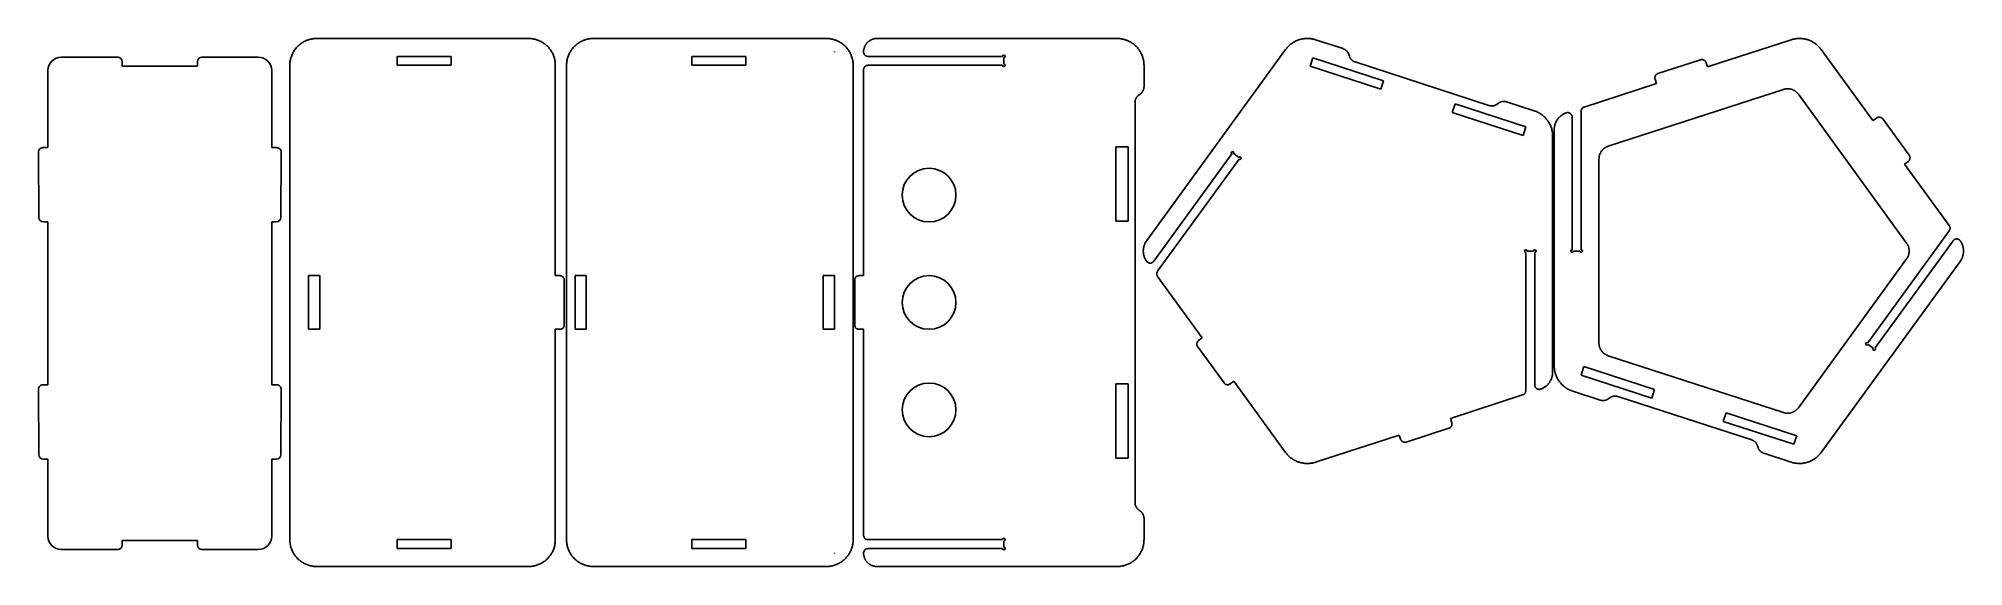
# Model space of a CAD drawing. Extents: x -3751 to -1602, y -44 to 546.
import ezdxf

# ---------------------------------------------------------------- set-up
doc = ezdxf.new("R2010")
doc.units = 0
doc.layers.add('LAYER_02', color=192, linetype='CONTINUOUS')
doc.layers.add('MAKE2D$VISIBLE$LINES', color=7, linetype='CONTINUOUS')

msp = doc.modelspace()

# ---------------------------------------------------------------- linework, layer by layer
at = {"layer": 'LAYER_02'}
for p, q in [((-3350, 525.8), (-3290, 525.8)), ((-3350, 515.8), (-3350, 525.8)), ((-3290, 515.8), (-3350, 515.8)), ((-3290, 525.8), (-3290, 515.8)), ((-2961.1, 525.8), (-3021.1, 525.8)), ((-3021.1, 525.8), (-3021.1, 515.8)), ((-3021.1, 515.8), (-2961.1, 515.8)), ((-2961.1, 515.8), (-2961.1, 525.8)), ((-2862.1, 530.5), (-2862.1, 531.2)), ((-2862.1, 531.2), (-2862.1, 530.5)), ((-2331, 514.8), (-2327.9, 524.3)), ((-2327.9, 524.3), (-2249, 498.6)), ((-2252.1, 489.1), (-2331, 514.8)), ((-2249, 498.6), (-2252.1, 489.1)), ((-1802.6, 488.9), (-1998.1, 425.4)), ((-1802.1, 489), (-1802.6, 488.9)), ((-1801.6, 489.2), (-1802.1, 489)), ((-1801.1, 489.3), (-1801.6, 489.2)), ((-1800.6, 489.4), (-1801.1, 489.3)), ((-1800.1, 489.5), (-1800.6, 489.4)), ((-1799.6, 489.5), (-1800.1, 489.5)), ((-1799.1, 489.6), (-1799.6, 489.5)), ((-1798.6, 489.6), (-1799.1, 489.6)), ((-1798.1, 489.6), (-1798.6, 489.6)), ((-1797.6, 489.6), (-1798.1, 489.6)), ((-1797.1, 489.6), (-1797.6, 489.6)), ((-1796.6, 489.6), (-1797.1, 489.6)), ((-1796.1, 489.5), (-1796.6, 489.6)), ((-1795.6, 489.4), (-1796.1, 489.5)), ((-1795.1, 489.3), (-1795.6, 489.4)), ((-1794.6, 489.2), (-1795.1, 489.3)), ((-1794.1, 489.1), (-1794.6, 489.2)), ((-1793.6, 489), (-1794.1, 489.1)), ((-1793.1, 488.8), (-1793.6, 489)), ((-1792.6, 488.6), (-1793.1, 488.8)), ((-1792.2, 488.5), (-1792.6, 488.6)), ((-1791.7, 488.2), (-1792.2, 488.5)), ((-1791.2, 488), (-1791.7, 488.2)), ((-1790.8, 487.8), (-1791.2, 488)), ((-1790.3, 487.5), (-1790.8, 487.8)), ((-1789.9, 487.3), (-1790.3, 487.5)), ((-1789.5, 487), (-1789.9, 487.3)), ((-1789.1, 486.7), (-1789.5, 487)), ((-1788.7, 486.4), (-1789.1, 486.7)), ((-1788.3, 486.1), (-1788.7, 486.4)), ((-1787.9, 485.7), (-1788.3, 486.1)), ((-1787.5, 485.4), (-1787.9, 485.7)), ((-1787.2, 485), (-1787.5, 485.4)), ((-1786.8, 484.6), (-1787.2, 485)), ((-1786.5, 484.2), (-1786.8, 484.6)), ((-1786.2, 483.9), (-1786.5, 484.2)), ((-1785.8, 483.4), (-1786.2, 483.9)), ((-1665, 317.2), (-1785.8, 483.4)), ((-2169.2, 472.7), (-2172.3, 463.2)), ((-2172.3, 463.2), (-2093.3, 437.5)), ((-2090.2, 447.1), (-2169.2, 472.7)), ((-2093.3, 437.5), (-2090.2, 447.1)), ((-2544.7, 424.8), (-2548, 424.8)), ((-2548, 424.8), (-2548, 341.8)), ((-2534.2, 424.8), (-2544.7, 424.8)), ((-2534.2, 341.8), (-2534.2, 424.8)), ((-2008.4, 412.1), (-2008.5, 411.6)), ((-2008.5, 411.6), (-2008.5, 411.1)), ((-2008.5, 411.1), (-2008.5, 205.6)), ((-2008.3, 413.1), (-2008.4, 412.6)), ((-2008.4, 412.6), (-2008.4, 412.1)), ((-2008.2, 414.1), (-2008.3, 413.6)), ((-2008.3, 413.6), (-2008.3, 413.1)), ((-2008.1, 414.6), (-2008.2, 414.1)), ((-2007.9, 415.1), (-2008.1, 414.6)), ((-2007.8, 415.6), (-2007.9, 415.1)), ((-2007.6, 416.1), (-2007.8, 415.6)), ((-2007.4, 416.6), (-2007.6, 416.1)), ((-2007.2, 417.1), (-2007.4, 416.6)), ((-2007, 417.5), (-2007.2, 417.1)), ((-2006.8, 418), (-2007, 417.5)), ((-2006.6, 418.4), (-2006.8, 418)), ((-2006.3, 418.9), (-2006.6, 418.4)), ((-2006, 419.3), (-2006.3, 418.9)), ((-2005.8, 419.7), (-2006, 419.3)), ((-2005.5, 420.1), (-2005.8, 419.7)), ((-2005.1, 420.5), (-2005.5, 420.1)), ((-2004.8, 420.9), (-2005.1, 420.5)), ((-2004.5, 421.3), (-2004.8, 420.9)), ((-2004.1, 421.7), (-2004.5, 421.3)), ((-2003.8, 422), (-2004.1, 421.7)), ((-2003.4, 422.4), (-2003.8, 422)), ((-2003, 422.7), (-2003.4, 422.4)), ((-2002.6, 423), (-2003, 422.7)), ((-2002.2, 423.3), (-2002.6, 423)), ((-2001.8, 423.6), (-2002.2, 423.3)), ((-2001.3, 423.9), (-2001.8, 423.6)), ((-2000.9, 424.1), (-2001.3, 423.9)), ((-2000.5, 424.4), (-2000.9, 424.1)), ((-2000, 424.6), (-2000.5, 424.4)), ((-1999.5, 424.8), (-2000, 424.6)), ((-1999.1, 425), (-1999.5, 424.8)), ((-1998.6, 425.2), (-1999.1, 425)), ((-1998.1, 425.4), (-1998.6, 425.2)), ((-2548, 341.8), (-2544.7, 341.8)), ((-2544.7, 341.8), (-2534.2, 341.8)), ((-1664.7, 316.7), (-1665, 317.2)), ((-1664.5, 316.3), (-1664.7, 316.7)), ((-1664.2, 315.9), (-1664.5, 316.3)), ((-1663.9, 315.4), (-1664.2, 315.9)), ((-1664.2, 300.8), (-1663.9, 301.2)), ((-1663.7, 315), (-1663.9, 315.4)), ((-1663.9, 301.2), (-1663.7, 301.7)), ((-1663.5, 314.5), (-1663.7, 315)), ((-1663.7, 301.7), (-1663.5, 302.2)), ((-1663.3, 314), (-1663.5, 314.5)), ((-1663.5, 302.2), (-1663.3, 302.6)), ((-1663.1, 313.6), (-1663.3, 314)), ((-1663.3, 302.6), (-1663.1, 303.1)), ((-1662.9, 313.1), (-1663.1, 313.6)), ((-1663.1, 303.1), (-1662.9, 303.6)), ((-1662.8, 312.6), (-1662.9, 313.1)), ((-1662.9, 303.6), (-1662.8, 304.1)), ((-1662.6, 312.1), (-1662.8, 312.6)), ((-1662.8, 304.1), (-1662.6, 304.6)), ((-1662.5, 311.6), (-1662.6, 312.1)), ((-1662.6, 304.6), (-1662.5, 305.1)), ((-1662.4, 311.1), (-1662.5, 311.6)), ((-1662.5, 305.1), (-1662.4, 305.6)), ((-1662.3, 310.6), (-1662.4, 311.1)), ((-1662.4, 305.6), (-1662.3, 306.1)), ((-1662.3, 310.1), (-1662.3, 310.6)), ((-1662.2, 309.6), (-1662.3, 310.1)), ((-1662.3, 306.6), (-1662.2, 307.1)), ((-1662.3, 306.1), (-1662.3, 306.6)), ((-1662.2, 309.1), (-1662.2, 309.6)), ((-1662.2, 308.6), (-1662.2, 309.1)), ((-1662.2, 308.1), (-1662.2, 308.6)), ((-1662.2, 307.6), (-1662.2, 308.1)), ((-1662.2, 307.1), (-1662.2, 307.6)), ((-3449, 220.8), (-3449, 280.8)), ((-3449, 280.8), (-3436.4, 280.8)), ((-3436.4, 280.8), (-3436.4, 220.8)), ((-3151.6, 280.8), (-3151.6, 220.8)), ((-3141.1, 280.8), (-3151.6, 280.8)), ((-3139.1, 280.8), (-3141.1, 280.8)), ((-3139.1, 220.8), (-3139.1, 280.8)), ((-2862.1, 280.8), (-2874.7, 280.8)), ((-2874.7, 280.8), (-2874.7, 220.8)), ((-2862.1, 220.8), (-2862.1, 280.8)), ((-1785.8, 133.2), (-1665, 299.5)), ((-1665, 299.5), (-1664.7, 299.9)), ((-1664.7, 299.9), (-1664.5, 300.4)), ((-1664.5, 300.4), (-1664.2, 300.8)), ((-3436.4, 220.8), (-3449, 220.8)), ((-3151.6, 220.8), (-3141.1, 220.8)), ((-3141.1, 220.8), (-3139.1, 220.8)), ((-2874.7, 220.8), (-2862.1, 220.8)), ((-2008.5, 205.6), (-2008.5, 205.1)), ((-2008.5, 205.1), (-2008.4, 204.5)), ((-2008.4, 204.5), (-2008.4, 204)), ((-2008.4, 204), (-2008.3, 203.5)), ((-2008.3, 203.5), (-2008.3, 203)), ((-2008.3, 203), (-2008.2, 202.5)), ((-2008.2, 202.5), (-2008.1, 202)), ((-2008.1, 202), (-2007.9, 201.5)), ((-2007.9, 201.5), (-2007.8, 201)), ((-2007.8, 201), (-2007.6, 200.6)), ((-2007.6, 200.6), (-2007.4, 200.1)), ((-2007.4, 200.1), (-2007.2, 199.6)), ((-2007.2, 199.6), (-2007, 199.2)), ((-2007, 199.2), (-2006.8, 198.7)), ((-2006.8, 198.7), (-2006.6, 198.2)), ((-2006.6, 198.2), (-2006.3, 197.8)), ((-2006.3, 197.8), (-2006, 197.4)), ((-2006, 197.4), (-2005.8, 197)), ((-2005.8, 197), (-2005.5, 196.5)), ((-2005.5, 196.5), (-2005.1, 196.1)), ((-2005.1, 196.1), (-2004.8, 195.7)), ((-2004.8, 195.7), (-2004.5, 195.4)), ((-2004.5, 195.4), (-2004.1, 195)), ((-2004.1, 195), (-2003.8, 194.6)), ((-2003.8, 194.6), (-2003.4, 194.3)), ((-2003.4, 194.3), (-2003, 194)), ((-2003, 194), (-2002.6, 193.7)), ((-2002.6, 193.7), (-2002.2, 193.4)), ((-2025.4, 179.1), (-2028.5, 169.6)), ((-1946.4, 153.5), (-2025.4, 179.1)), ((-2002.2, 193.4), (-2001.8, 193.1)), ((-2001.8, 193.1), (-2001.3, 192.8)), ((-2001.3, 192.8), (-2000.9, 192.5)), ((-2000.9, 192.5), (-2000.5, 192.3)), ((-2000.5, 192.3), (-2000, 192.1)), ((-2000, 192.1), (-1999.5, 191.8)), ((-1999.5, 191.8), (-1999.1, 191.6)), ((-1999.1, 191.6), (-1998.6, 191.5)), ((-1998.6, 191.5), (-1998.1, 191.3)), ((-1998.1, 191.3), (-1802.6, 127.8)), ((-2544.7, 159.8), (-2548, 159.8)), ((-2548, 159.8), (-2548, 76.8)), ((-2534.2, 159.8), (-2544.7, 159.8)), ((-2534.2, 76.8), (-2534.2, 159.8)), ((-2028.5, 169.6), (-1949.5, 144)), ((-1949.5, 144), (-1946.4, 153.5)), ((-1790.8, 128.9), (-1790.3, 129.1)), ((-1790.3, 129.1), (-1789.9, 129.4)), ((-1789.9, 129.4), (-1789.5, 129.7)), ((-1789.5, 129.7), (-1789.1, 130)), ((-1789.1, 130), (-1788.7, 130.3)), ((-1788.7, 130.3), (-1788.3, 130.6)), ((-1788.3, 130.6), (-1787.9, 131)), ((-1787.9, 131), (-1787.5, 131.3)), ((-1787.5, 131.3), (-1787.2, 131.7)), ((-1787.2, 131.7), (-1786.8, 132)), ((-1786.8, 132), (-1786.5, 132.4)), ((-1786.5, 132.4), (-1786.2, 132.8)), ((-1786.2, 132.8), (-1785.8, 133.2)), ((-1869.7, 118), (-1866.6, 127.6)), ((-1790.8, 92.4), (-1869.7, 118)), ((-1866.6, 127.6), (-1787.7, 101.9)), ((-1802.6, 127.8), (-1802.1, 127.6)), ((-1802.1, 127.6), (-1801.6, 127.5)), ((-1801.6, 127.5), (-1801.1, 127.4)), ((-1801.1, 127.4), (-1800.6, 127.3)), ((-1800.6, 127.3), (-1800.1, 127.2)), ((-1800.1, 127.2), (-1799.6, 127.1)), ((-1799.6, 127.1), (-1799.1, 127.1)), ((-1799.1, 127.1), (-1798.6, 127.1)), ((-1798.6, 127.1), (-1798.1, 127)), ((-1798.1, 127), (-1797.6, 127)), ((-1797.6, 127), (-1797.1, 127.1)), ((-1797.1, 127.1), (-1796.6, 127.1)), ((-1796.6, 127.1), (-1796.1, 127.2)), ((-1796.1, 127.2), (-1795.6, 127.2)), ((-1795.6, 127.2), (-1795.1, 127.3)), ((-1795.1, 127.3), (-1794.6, 127.4)), ((-1794.6, 127.4), (-1794.1, 127.6)), ((-1794.1, 127.6), (-1793.6, 127.7)), ((-1793.6, 127.7), (-1793.1, 127.9)), ((-1793.1, 127.9), (-1792.6, 128)), ((-1792.6, 128), (-1792.2, 128.2)), ((-1792.2, 128.2), (-1791.7, 128.4)), ((-1791.7, 128.4), (-1791.2, 128.6)), ((-1791.2, 128.6), (-1790.8, 128.9)), ((-1787.7, 101.9), (-1790.8, 92.4)), ((-2548, 76.8), (-2544.7, 76.8)), ((-2544.7, 76.8), (-2534.2, 76.8)), ((-3350, -14.2), (-3290, -14.2)), ((-3350, -24.2), (-3350, -14.2)), ((-3290, -14.2), (-3290, -24.2)), ((-3021.1, -14.2), (-3021.1, -24.2)), ((-2961.1, -14.2), (-3021.1, -14.2)), ((-2961.1, -24.2), (-2961.1, -14.2)), ((-3290, -24.2), (-3350, -24.2)), ((-3021.1, -24.2), (-2961.1, -24.2)), ((-2862.1, -29), (-2862.1, -29.7)), ((-2862.1, -29.7), (-2862.1, -29))]:
    msp.add_line(p, q, dxfattribs=at)
for centre in [(-2756.4, 370.8), (-2756.4, 250.8), (-2756.4, 130.8)]:
    msp.add_circle(centre, 30, dxfattribs=at)
at = {"layer": 'MAKE2D$VISIBLE$LINES'}
for p, q in [((-3460.5, 537.7), (-3461.2, 537)), ((-3459.7, 538.4), (-3460.5, 537.7)), ((-3459, 539), (-3459.7, 538.4)), ((-3458.1, 539.7), (-3459, 539)), ((-3457.3, 540.3), (-3458.1, 539.7)), ((-3456.5, 540.9), (-3457.3, 540.3)), ((-3455.6, 541.4), (-3456.5, 540.9)), ((-3454.7, 541.9), (-3455.6, 541.4)), ((-3453.8, 542.4), (-3454.7, 541.9)), ((-3452.9, 542.9), (-3453.8, 542.4)), ((-3452, 543.3), (-3452.9, 542.9)), ((-3451, 543.7), (-3452, 543.3)), ((-3450.1, 544), (-3451, 543.7)), ((-3449.1, 544.4), (-3450.1, 544)), ((-3448.1, 544.7), (-3449.1, 544.4)), ((-3447.1, 544.9), (-3448.1, 544.7)), ((-3446.1, 545.1), (-3447.1, 544.9)), ((-3445.1, 545.3), (-3446.1, 545.1)), ((-3444.1, 545.5), (-3445.1, 545.3)), ((-3443.1, 545.6), (-3444.1, 545.5)), ((-3442.1, 545.7), (-3443.1, 545.6)), ((-3441, 545.8), (-3442.1, 545.7)), ((-3440, 545.8), (-3441, 545.8)), ((-3203.6, 545.8), (-3440, 545.8)), ((-3202.5, 545.8), (-3203.6, 545.8)), ((-3201.5, 545.7), (-3202.5, 545.8)), ((-3200.5, 545.6), (-3201.5, 545.7)), ((-3199.5, 545.5), (-3200.5, 545.6)), ((-3198.5, 545.3), (-3199.5, 545.5)), ((-3197.5, 545.1), (-3198.5, 545.3)), ((-3196.5, 544.9), (-3197.5, 545.1)), ((-3195.5, 544.7), (-3196.5, 544.9)), ((-3194.5, 544.4), (-3195.5, 544.7)), ((-3193.5, 544), (-3194.5, 544.4)), ((-3192.6, 543.7), (-3193.5, 544)), ((-3191.6, 543.3), (-3192.6, 543.7)), ((-3190.7, 542.9), (-3191.6, 543.3)), ((-3189.8, 542.4), (-3190.7, 542.9)), ((-3188.9, 541.9), (-3189.8, 542.4)), ((-3188, 541.4), (-3188.9, 541.9)), ((-3187.1, 540.9), (-3188, 541.4)), ((-3186.3, 540.3), (-3187.1, 540.9)), ((-3185.4, 539.7), (-3186.3, 540.3)), ((-3184.6, 539), (-3185.4, 539.7)), ((-3183.9, 538.4), (-3184.6, 539)), ((-3183.1, 537.7), (-3183.9, 538.4)), ((-3182.4, 537), (-3183.1, 537.7)), ((-3152.3, 537), (-3151.5, 537.7)), ((-3151.5, 537.7), (-3150.8, 538.4)), ((-3150.8, 538.4), (-3150, 539)), ((-3150, 539), (-3149.2, 539.7)), ((-3149.2, 539.7), (-3148.4, 540.3)), ((-3148.4, 540.3), (-3147.5, 540.9)), ((-3147.5, 540.9), (-3146.7, 541.4)), ((-3146.7, 541.4), (-3145.8, 541.9)), ((-3145.8, 541.9), (-3144.9, 542.4)), ((-3144.9, 542.4), (-3143.9, 542.9)), ((-3143.9, 542.9), (-3143, 543.3)), ((-3143, 543.3), (-3142.1, 543.7)), ((-3142.1, 543.7), (-3141.1, 544)), ((-3141.1, 544), (-3140.1, 544.4)), ((-3140.1, 544.4), (-3139.2, 544.7)), ((-3139.2, 544.7), (-3138.2, 544.9)), ((-3138.2, 544.9), (-3137.2, 545.1)), ((-3137.2, 545.1), (-3136.2, 545.3)), ((-3136.2, 545.3), (-3135.1, 545.5)), ((-3135.1, 545.5), (-3134.1, 545.6)), ((-3134.1, 545.6), (-3133.1, 545.7)), ((-3133.1, 545.7), (-3132.1, 545.8)), ((-3132.1, 545.8), (-3131.1, 545.8)), ((-3131.1, 545.8), (-2871.1, 545.8)), ((-2871.1, 545.8), (-2870, 545.8)), ((-2870, 545.8), (-2869, 545.7)), ((-2869, 545.7), (-2868, 545.6)), ((-2868, 545.6), (-2867, 545.5)), ((-2867, 545.5), (-2866, 545.3)), ((-2866, 545.3), (-2865, 545.1)), ((-2865, 545.1), (-2864, 544.9)), ((-2864, 544.9), (-2863, 544.7)), ((-2863, 544.7), (-2862, 544.4)), ((-2862, 544.4), (-2861, 544)), ((-2861, 544), (-2860.1, 543.7)), ((-2860.1, 543.7), (-2859.1, 543.3)), ((-2859.1, 543.3), (-2858.2, 542.9)), ((-2858.2, 542.9), (-2857.3, 542.4)), ((-2857.3, 542.4), (-2856.4, 541.9)), ((-2856.4, 541.9), (-2855.5, 541.4)), ((-2855.5, 541.4), (-2854.6, 540.9)), ((-2854.6, 540.9), (-2853.8, 540.3)), ((-2853.8, 540.3), (-2852.9, 539.7)), ((-2852.9, 539.7), (-2852.1, 539)), ((-2852.1, 539), (-2851.3, 538.4)), ((-2851.3, 538.4), (-2850.6, 537.7)), ((-2850.6, 537.7), (-2849.8, 537)), ((-2828.1, 537), (-2827.9, 537.3)), ((-2827.9, 537.3), (-2827.8, 537.7)), ((-2827.8, 537.7), (-2827.6, 538)), ((-2827.6, 538), (-2827.4, 538.3)), ((-2827.4, 538.3), (-2827.2, 538.7)), ((-2827.2, 538.7), (-2827, 539)), ((-2827, 539), (-2826.8, 539.3)), ((-2826.8, 539.3), (-2826.6, 539.6)), ((-2826.6, 539.6), (-2826.3, 539.9)), ((-2826.3, 539.9), (-2826.1, 540.2)), ((-2826.1, 540.2), (-2825.8, 540.5)), ((-2825.8, 540.5), (-2825.6, 540.8)), ((-2825.6, 540.8), (-2825.3, 541.1)), ((-2825.3, 541.1), (-2825.1, 541.4)), ((-2825.1, 541.4), (-2824.8, 541.7)), ((-2824.8, 541.7), (-2824.5, 541.9)), ((-2824.5, 541.9), (-2824.2, 542.2)), ((-2824.2, 542.2), (-2823.9, 542.4)), ((-2823.9, 542.4), (-2823.6, 542.7)), ((-2823.6, 542.7), (-2823.3, 542.9)), ((-2823.3, 542.9), (-2823, 543.1)), ((-2823, 543.1), (-2822.7, 543.3)), ((-2822.7, 543.3), (-2822.3, 543.5)), ((-2822.3, 543.5), (-2822, 543.7)), ((-2822, 543.7), (-2821.7, 543.9)), ((-2821.7, 543.9), (-2821.3, 544.1)), ((-2821.3, 544.1), (-2821, 544.3)), ((-2821, 544.3), (-2820.7, 544.4)), ((-2820.7, 544.4), (-2820.3, 544.6)), ((-2820.3, 544.6), (-2820, 544.7)), ((-2820, 544.7), (-2819.6, 544.9)), ((-2819.6, 544.9), (-2819.3, 545)), ((-2819.3, 545), (-2818.9, 545.1)), ((-2818.9, 545.1), (-2818.6, 545.2)), ((-2818.6, 545.2), (-2818.2, 545.3)), ((-2818.2, 545.3), (-2817.9, 545.4)), ((-2817.9, 545.4), (-2817.5, 545.5)), ((-2817.5, 545.5), (-2817.2, 545.5)), ((-2817.2, 545.5), (-2816.8, 545.6)), ((-2816.8, 545.6), (-2816.5, 545.6)), ((-2816.5, 545.6), (-2816.1, 545.7)), ((-2816.1, 545.7), (-2815.8, 545.7)), ((-2815.8, 545.7), (-2815.5, 545.7)), ((-2815.5, 545.7), (-2815.1, 545.8)), ((-2815.1, 545.8), (-2814.8, 545.8)), ((-2814.8, 545.8), (-2814.4, 545.8)), ((-2814.4, 545.8), (-2546.4, 545.8)), ((-2546.4, 545.8), (-2545.4, 545.8)), ((-2545.4, 545.8), (-2544.4, 545.7)), ((-2544.4, 545.7), (-2543.4, 545.6)), ((-2543.4, 545.6), (-2542.4, 545.5)), ((-2542.4, 545.5), (-2541.4, 545.3)), ((-2541.4, 545.3), (-2540.3, 545.1)), ((-2540.3, 545.1), (-2539.3, 544.9)), ((-2539.3, 544.9), (-2538.4, 544.7)), ((-2538.4, 544.7), (-2537.4, 544.4)), ((-2537.4, 544.4), (-2536.4, 544)), ((-2536.4, 544), (-2535.4, 543.7)), ((-2535.4, 543.7), (-2534.5, 543.3)), ((-2534.5, 543.3), (-2533.6, 542.9)), ((-2533.6, 542.9), (-2532.6, 542.4)), ((-2532.6, 542.4), (-2531.7, 541.9)), ((-2531.7, 541.9), (-2530.9, 541.4)), ((-2530.9, 541.4), (-2530, 540.9)), ((-2530, 540.9), (-2529.1, 540.3)), ((-2529.1, 540.3), (-2528.3, 539.7)), ((-2528.3, 539.7), (-2527.5, 539)), ((-2527.5, 539), (-2526.7, 538.4)), ((-2526.7, 538.4), (-2526, 537.7)), ((-2526, 537.7), (-2525.2, 537)), ((-2355, 537.3), (-2355.8, 536.5)), ((-2354.3, 538), (-2355, 537.3)), ((-2353.5, 538.6), (-2354.3, 538)), ((-2352.8, 539.3), (-2353.5, 538.6)), ((-2351.9, 539.9), (-2352.8, 539.3)), ((-2351.1, 540.5), (-2351.9, 539.9)), ((-2350.3, 541), (-2351.1, 540.5)), ((-2349.4, 541.6), (-2350.3, 541)), ((-2348.5, 542.1), (-2349.4, 541.6)), ((-2347.6, 542.6), (-2348.5, 542.1)), ((-2346.7, 543), (-2347.6, 542.6)), ((-2345.8, 543.4), (-2346.7, 543)), ((-2344.8, 543.8), (-2345.8, 543.4)), ((-2343.9, 544.1), (-2344.8, 543.8)), ((-2342.9, 544.5), (-2343.9, 544.1)), ((-2341.9, 544.7), (-2342.9, 544.5)), ((-2340.9, 545), (-2341.9, 544.7)), ((-2339.9, 545.2), (-2340.9, 545)), ((-2338.9, 545.4), (-2339.9, 545.2)), ((-2337.9, 545.5), (-2338.9, 545.4)), ((-2336.9, 545.6), (-2337.9, 545.5)), ((-2335.9, 545.7), (-2336.9, 545.6)), ((-2334.9, 545.8), (-2335.9, 545.7)), ((-2333.9, 545.8), (-2334.9, 545.8)), ((-2332.8, 545.7), (-2333.9, 545.8)), ((-2331.8, 545.7), (-2332.8, 545.7)), ((-2330.8, 545.6), (-2331.8, 545.7)), ((-2329.8, 545.5), (-2330.8, 545.6)), ((-2328.8, 545.3), (-2329.8, 545.5)), ((-2327.8, 545.1), (-2328.8, 545.3)), ((-2326.8, 544.9), (-2327.8, 545.1)), ((-2325.8, 544.6), (-2326.8, 544.9)), ((-2324.8, 544.3), (-2325.8, 544.6)), ((-2294.2, 534.4), (-2324.8, 544.3)), ((-1887.3, 514), (-1793.9, 544.3)), ((-1793.9, 544.3), (-1792.9, 544.6)), ((-1792.9, 544.6), (-1791.9, 544.9)), ((-1791.9, 544.9), (-1790.9, 545.1)), ((-1790.9, 545.1), (-1789.9, 545.3)), ((-1789.9, 545.3), (-1788.9, 545.5)), ((-1788.9, 545.5), (-1787.9, 545.6)), ((-1787.9, 545.6), (-1786.9, 545.7)), ((-1786.9, 545.7), (-1785.9, 545.7)), ((-1785.9, 545.7), (-1784.9, 545.8)), ((-1784.9, 545.8), (-1783.9, 545.8)), ((-1783.9, 545.8), (-1782.8, 545.7)), ((-1782.8, 545.7), (-1781.8, 545.6)), ((-1781.8, 545.6), (-1780.8, 545.5)), ((-1780.8, 545.5), (-1779.8, 545.4)), ((-1779.8, 545.4), (-1778.8, 545.2)), ((-1778.8, 545.2), (-1777.8, 545)), ((-1777.8, 545), (-1776.8, 544.7)), ((-1776.8, 544.7), (-1775.8, 544.5)), ((-1775.8, 544.5), (-1774.9, 544.1)), ((-1774.9, 544.1), (-1773.9, 543.8)), ((-1773.9, 543.8), (-1773, 543.4)), ((-1773, 543.4), (-1772, 543)), ((-1772, 543), (-1771.1, 542.6)), ((-1771.1, 542.6), (-1770.2, 542.1)), ((-1770.2, 542.1), (-1769.3, 541.6)), ((-1769.3, 541.6), (-1768.5, 541)), ((-1768.5, 541), (-1767.6, 540.5)), ((-1767.6, 540.5), (-1766.8, 539.9)), ((-1766.8, 539.9), (-1766, 539.3)), ((-1766, 539.3), (-1765.2, 538.6)), ((-1765.2, 538.6), (-1764.4, 538)), ((-1764.4, 538), (-1763.7, 537.3)), ((-1763.7, 537.3), (-1763, 536.5)), ((-3662.1, 524.8), (-3725.1, 524.8)), ((-3657.1, 514.8), (-3657.1, 519.8)), ((-3573.2, 519.8), (-3573.2, 514.8)), ((-3505.2, 524.8), (-3568.2, 524.8)), ((-3469.9, 518.8), (-3470, 517.8)), ((-3470, 517.8), (-3470, 516.8)), ((-3470, 516.8), (-3470, 515.8)), ((-3470, 515.8), (-3470, -14.2)), ((-3469.7, 519.9), (-3469.9, 518.8)), ((-3469.6, 520.9), (-3469.7, 519.9)), ((-3469.4, 521.9), (-3469.6, 520.9)), ((-3469.2, 522.9), (-3469.4, 521.9)), ((-3468.9, 523.9), (-3469.2, 522.9)), ((-3468.6, 524.9), (-3468.9, 523.9)), ((-3468.3, 525.8), (-3468.6, 524.9)), ((-3467.9, 526.8), (-3468.3, 525.8)), ((-3467.5, 527.7), (-3467.9, 526.8)), ((-3467.1, 528.7), (-3467.5, 527.7)), ((-3466.7, 529.6), (-3467.1, 528.7)), ((-3466.2, 530.5), (-3466.7, 529.6)), ((-3465.7, 531.4), (-3466.2, 530.5)), ((-3465.1, 532.2), (-3465.7, 531.4)), ((-3464.5, 533.1), (-3465.1, 532.2)), ((-3463.9, 533.9), (-3464.5, 533.1)), ((-3463.3, 534.7), (-3463.9, 533.9)), ((-3462.6, 535.5), (-3463.3, 534.7)), ((-3461.9, 536.3), (-3462.6, 535.5)), ((-3461.2, 537), (-3461.9, 536.3)), ((-3181.6, 536.3), (-3182.4, 537)), ((-3181, 535.5), (-3181.6, 536.3)), ((-3180.3, 534.7), (-3181, 535.5)), ((-3179.7, 533.9), (-3180.3, 534.7)), ((-3179.1, 533.1), (-3179.7, 533.9)), ((-3178.5, 532.2), (-3179.1, 533.1)), ((-3177.9, 531.4), (-3178.5, 532.2)), ((-3177.4, 530.5), (-3177.9, 531.4)), ((-3176.9, 529.6), (-3177.4, 530.5)), ((-3176.5, 528.7), (-3176.9, 529.6)), ((-3176.1, 527.7), (-3176.5, 528.7)), ((-3175.7, 526.8), (-3176.1, 527.7)), ((-3175.3, 525.8), (-3175.7, 526.8)), ((-3175, 524.9), (-3175.3, 525.8)), ((-3174.7, 523.9), (-3175, 524.9)), ((-3174.4, 522.9), (-3174.7, 523.9)), ((-3174.2, 521.9), (-3174.4, 522.9)), ((-3174, 520.9), (-3174.2, 521.9)), ((-3173.8, 519.9), (-3174, 520.9)), ((-3173.7, 518.8), (-3173.8, 519.9)), ((-3173.6, 517.8), (-3173.7, 518.8)), ((-3173.6, 516.8), (-3173.6, 517.8)), ((-3173.6, 515.8), (-3173.6, 516.8)), ((-3173.6, 280.8), (-3173.6, 515.8)), ((-3161.1, 515.8), (-3161, 516.8)), ((-3161.1, -14.2), (-3161.1, 515.8)), ((-3161, 517.8), (-3160.9, 518.8)), ((-3161, 516.8), (-3161, 517.8)), ((-3160.9, 518.8), (-3160.8, 519.9)), ((-3160.8, 519.9), (-3160.6, 520.9)), ((-3160.6, 520.9), (-3160.4, 521.9)), ((-3160.4, 521.9), (-3160.2, 522.9)), ((-3160.2, 522.9), (-3160, 523.9)), ((-3160, 523.9), (-3159.7, 524.9)), ((-3159.7, 524.9), (-3159.3, 525.8)), ((-3159.3, 525.8), (-3159, 526.8)), ((-3159, 526.8), (-3158.6, 527.7)), ((-3158.6, 527.7), (-3158.2, 528.7)), ((-3158.2, 528.7), (-3157.7, 529.6)), ((-3157.7, 529.6), (-3157.2, 530.5)), ((-3157.2, 530.5), (-3156.7, 531.4)), ((-3156.7, 531.4), (-3156.1, 532.2)), ((-3156.1, 532.2), (-3155.6, 533.1)), ((-3155.6, 533.1), (-3155, 533.9)), ((-3155, 533.9), (-3154.3, 534.7)), ((-3154.3, 534.7), (-3153.7, 535.5)), ((-3153.7, 535.5), (-3153, 536.3)), ((-3153, 536.3), (-3152.3, 537)), ((-2849.8, 537), (-2849.1, 536.3)), ((-2849.1, 536.3), (-2848.5, 535.5)), ((-2848.5, 535.5), (-2847.8, 534.7)), ((-2847.8, 534.7), (-2847.2, 533.9)), ((-2847.2, 533.9), (-2846.6, 533.1)), ((-2846.6, 533.1), (-2846, 532.2)), ((-2846, 532.2), (-2845.4, 531.4)), ((-2845.4, 531.4), (-2844.9, 530.5)), ((-2844.9, 530.5), (-2844.4, 529.6)), ((-2844.4, 529.6), (-2844, 528.7)), ((-2844, 528.7), (-2843.5, 527.7)), ((-2843.5, 527.7), (-2843.2, 526.8)), ((-2843.2, 526.8), (-2842.8, 525.8)), ((-2842.8, 525.8), (-2842.5, 524.9)), ((-2842.5, 524.9), (-2842.2, 523.9)), ((-2842.2, 523.9), (-2841.9, 522.9)), ((-2841.9, 522.9), (-2841.7, 521.9)), ((-2841.7, 521.9), (-2841.5, 520.9)), ((-2841.5, 520.9), (-2841.3, 519.9)), ((-2841.3, 519.9), (-2841.2, 518.8)), ((-2841.2, 518.8), (-2841.1, 517.8)), ((-2841.1, 517.8), (-2841.1, 516.8)), ((-2841.1, 516.8), (-2841.1, 515.8)), ((-2841.1, 515.8), (-2841.1, -14.2)), ((-2829.4, 532.5), (-2829.3, 532.8)), ((-2829.4, 532.1), (-2829.4, 532.5)), ((-2829.4, 531.8), (-2829.4, 532.1)), ((-2829.4, 531.4), (-2829.4, 531.8)), ((-2829.4, 531.1), (-2829.4, 531.4)), ((-2829.4, 530.8), (-2829.4, 531.1)), ((-2829.4, 530.7), (-2829.4, 530.8)), ((-2829.4, 530.6), (-2829.4, 530.7)), ((-2829.4, 530.4), (-2829.4, 530.6)), ((-2829.4, 530.3), (-2829.4, 530.4)), ((-2829.4, 530.2), (-2829.4, 530.3)), ((-2829.4, 530.1), (-2829.4, 530.2)), ((-2829.4, 530), (-2829.4, 530.1)), ((-2829.4, 529.9), (-2829.4, 530)), ((-2829.3, 529.7), (-2829.4, 529.9)), ((-2829.3, 533.2), (-2829.2, 533.5)), ((-2829.3, 532.8), (-2829.3, 533.2)), ((-2829.3, 529.6), (-2829.3, 529.7)), ((-2829.3, 529.5), (-2829.3, 529.6)), ((-2829.3, 529.4), (-2829.3, 529.5)), ((-2829.2, 529.3), (-2829.3, 529.4)), ((-2829.2, 533.5), (-2829.1, 533.9)), ((-2829.2, 529.2), (-2829.2, 529.3)), ((-2829.1, 529), (-2829.2, 529.2)), ((-2829.1, 533.9), (-2829, 534.2)), ((-2829.1, 528.9), (-2829.1, 529)), ((-2829, 528.8), (-2829.1, 528.9)), ((-2829, 534.6), (-2828.9, 534.9)), ((-2829, 534.2), (-2829, 534.6)), ((-2829, 528.7), (-2829, 528.8)), ((-2828.9, 528.6), (-2829, 528.7)), ((-2828.9, 534.9), (-2828.8, 535.3)), ((-2828.9, 528.5), (-2828.9, 528.6)), ((-2828.8, 528.4), (-2828.9, 528.5)), ((-2828.8, 535.3), (-2828.6, 535.6)), ((-2828.8, 528.3), (-2828.8, 528.4)), ((-2828.7, 528.1), (-2828.8, 528.3)), ((-2828.6, 528), (-2828.7, 528.1)), ((-2828.6, 535.6), (-2828.5, 535.9)), ((-2828.6, 527.9), (-2828.6, 528)), ((-2828.5, 527.8), (-2828.6, 527.9)), ((-2828.5, 535.9), (-2828.4, 536.3)), ((-2828.4, 527.7), (-2828.5, 527.8)), ((-2828.4, 536.3), (-2828.3, 536.6)), ((-2828.3, 527.6), (-2828.4, 527.7)), ((-2828.3, 536.6), (-2828.1, 537)), ((-2828.2, 527.5), (-2828.3, 527.6)), ((-2828.2, 527.4), (-2828.2, 527.5)), ((-2828.1, 527.3), (-2828.2, 527.4)), ((-2828, 527.2), (-2828.1, 527.3)), ((-2827.9, 527.1), (-2828, 527.2)), ((-2827.8, 527.1), (-2827.9, 527.1)), ((-2827.7, 527), (-2827.8, 527.1)), ((-2827.6, 526.9), (-2827.7, 527)), ((-2827.5, 526.8), (-2827.6, 526.9)), ((-2827.4, 526.7), (-2827.5, 526.8)), ((-2827.3, 526.7), (-2827.4, 526.7)), ((-2827.2, 526.6), (-2827.3, 526.7)), ((-2827.1, 526.5), (-2827.2, 526.6)), ((-2827, 526.5), (-2827.1, 526.5)), ((-2826.9, 526.4), (-2827, 526.5)), ((-2826.7, 526.3), (-2826.9, 526.4)), ((-2826.6, 526.3), (-2826.7, 526.3)), ((-2826.5, 526.2), (-2826.6, 526.3)), ((-2826.4, 526.2), (-2826.5, 526.2)), ((-2826.3, 526.1), (-2826.4, 526.2)), ((-2826.2, 526.1), (-2826.3, 526.1)), ((-2826.1, 526), (-2826.2, 526.1)), ((-2825.9, 526), (-2826.1, 526)), ((-2825.8, 526), (-2825.9, 526)), ((-2825.7, 525.9), (-2825.8, 526)), ((-2825.6, 525.9), (-2825.7, 525.9)), ((-2825.5, 525.9), (-2825.6, 525.9)), ((-2825.4, 525.9), (-2825.5, 525.9)), ((-2825.2, 525.8), (-2825.4, 525.9)), ((-2825.1, 525.8), (-2825.2, 525.8)), ((-2825, 525.8), (-2825.1, 525.8)), ((-2824.9, 525.8), (-2825, 525.8)), ((-2824.8, 525.8), (-2824.9, 525.8)), ((-2824.7, 525.8), (-2824.8, 525.8)), ((-2824.8, 515.8), (-2824.6, 515.8)), ((-2824.6, 525.8), (-2824.7, 525.8)), ((-2824.4, 525.8), (-2824.6, 525.8)), ((-2824.6, 515.8), (-2824.4, 515.8)), ((-2674.4, 525.8), (-2824.4, 525.8)), ((-2824.4, 515.8), (-2674.4, 515.8)), ((-2672.9, 517.3), (-2672.9, 524.3)), ((-2525.2, 537), (-2524.5, 536.3)), ((-2524.5, 536.3), (-2523.8, 535.5)), ((-2523.8, 535.5), (-2523.2, 534.7)), ((-2523.2, 534.7), (-2522.5, 533.9)), ((-2522.5, 533.9), (-2521.9, 533.1)), ((-2521.9, 533.1), (-2521.4, 532.2)), ((-2521.4, 532.2), (-2520.8, 531.4)), ((-2520.8, 531.4), (-2520.3, 530.5)), ((-2520.3, 530.5), (-2519.8, 529.6)), ((-2519.8, 529.6), (-2519.4, 528.7)), ((-2519.4, 528.7), (-2518.9, 527.7)), ((-2518.9, 527.7), (-2518.5, 526.8)), ((-2518.5, 526.8), (-2518.2, 525.8)), ((-2518.2, 525.8), (-2517.9, 524.9)), ((-2517.9, 524.9), (-2517.6, 523.9)), ((-2517.6, 523.9), (-2517.3, 522.9)), ((-2517.3, 522.9), (-2517.1, 521.9)), ((-2517.1, 521.9), (-2516.9, 520.9)), ((-2516.9, 520.9), (-2516.7, 519.9)), ((-2516.7, 519.9), (-2516.6, 518.8)), ((-2516.6, 518.8), (-2516.5, 517.8)), ((-2516.5, 517.8), (-2516.5, 516.8)), ((-2516.5, 516.8), (-2516.4, 515.8)), ((-2516.4, 515.8), (-2516.4, 491.8)), ((-2358.4, 533.4), (-2513.4, 320.1)), ((-2357.8, 534.2), (-2358.4, 533.4)), ((-2357.1, 535), (-2357.8, 534.2)), ((-2356.5, 535.8), (-2357.1, 535)), ((-2355.8, 536.5), (-2356.5, 535.8)), ((-2293.9, 534.3), (-2294.2, 534.4)), ((-2293.6, 534.1), (-2293.9, 534.3)), ((-2293.3, 534), (-2293.6, 534.1)), ((-2293, 533.9), (-2293.3, 534)), ((-2292.7, 533.7), (-2293, 533.9)), ((-2292.4, 533.5), (-2292.7, 533.7)), ((-2292.1, 533.4), (-2292.4, 533.5)), ((-2291.8, 533.2), (-2292.1, 533.4)), ((-2291.5, 533), (-2291.8, 533.2)), ((-2291.3, 532.8), (-2291.5, 533)), ((-2291, 532.6), (-2291.3, 532.8)), ((-2290.7, 532.4), (-2291, 532.6)), ((-2290.5, 532.2), (-2290.7, 532.4)), ((-2290.2, 531.9), (-2290.5, 532.2)), ((-2290, 531.7), (-2290.2, 531.9)), ((-2289.8, 531.4), (-2290, 531.7)), ((-2289.6, 531.2), (-2289.8, 531.4)), ((-2289.4, 530.9), (-2289.6, 531.2)), ((-2289.2, 530.6), (-2289.4, 530.9)), ((-2289, 530.4), (-2289.2, 530.6)), ((-2288.8, 530.1), (-2289, 530.4)), ((-2288.6, 529.8), (-2288.8, 530.1)), ((-2288.5, 529.5), (-2288.6, 529.8)), ((-2288.3, 529.2), (-2288.5, 529.5)), ((-2288.2, 528.9), (-2288.3, 529.2)), ((-2288, 528.6), (-2288.2, 528.9)), ((-2287.9, 528.3), (-2288, 528.6)), ((-2287.8, 527.9), (-2287.9, 528.3)), ((-2287.1, 525.9), (-2287.8, 527.9)), ((-2287, 525.6), (-2287.1, 525.9)), ((-2286.9, 525.2), (-2287, 525.6)), ((-2286.8, 524.9), (-2286.9, 525.2)), ((-2286.6, 524.6), (-2286.8, 524.9)), ((-2286.5, 524.3), (-2286.6, 524.6)), ((-2286.3, 524), (-2286.5, 524.3)), ((-2286.2, 523.7), (-2286.3, 524)), ((-2286, 523.5), (-2286.2, 523.7)), ((-2285.8, 523.2), (-2286, 523.5)), ((-2285.6, 522.9), (-2285.8, 523.2)), ((-2285.4, 522.6), (-2285.6, 522.9)), ((-2285.2, 522.4), (-2285.4, 522.6)), ((-2284.9, 522.1), (-2285.2, 522.4)), ((-2284.7, 521.9), (-2284.9, 522.1)), ((-2284.5, 521.7), (-2284.7, 521.9)), ((-2284.2, 521.4), (-2284.5, 521.7)), ((-2284, 521.2), (-2284.2, 521.4)), ((-2283.7, 521), (-2284, 521.2)), ((-2283.4, 520.8), (-2283.7, 521)), ((-2283.1, 520.6), (-2283.4, 520.8)), ((-2282.9, 520.4), (-2283.1, 520.6)), ((-2282.6, 520.3), (-2282.9, 520.4)), ((-2282.3, 520.1), (-2282.6, 520.3)), ((-2282, 520), (-2282.3, 520.1)), ((-2281.7, 519.8), (-2282, 520)), ((-2281.4, 519.7), (-2281.7, 519.8)), ((-2281, 519.6), (-2281.4, 519.7)), ((-2280.7, 519.5), (-2281, 519.6)), ((-2131.3, 470.9), (-2280.7, 519.5)), ((-1942.7, 506.5), (-1895.1, 521.9)), ((-1895.1, 521.9), (-1894.9, 521.9)), ((-1894.9, 521.9), (-1894.8, 522)), ((-1894.8, 522), (-1894.6, 522)), ((-1894.6, 522), (-1894.4, 522.1)), ((-1894.4, 522.1), (-1894.3, 522.1)), ((-1894.3, 522.1), (-1894.1, 522.1)), ((-1894.1, 522.1), (-1893.9, 522.1)), ((-1893.9, 522.1), (-1893.8, 522.1)), ((-1893.8, 522.1), (-1893.6, 522.1)), ((-1893.6, 522.1), (-1893.4, 522.1)), ((-1893.4, 522.1), (-1893.2, 522.1)), ((-1893.2, 522.1), (-1893.1, 522.1)), ((-1893.1, 522.1), (-1892.9, 522.1)), ((-1892.9, 522.1), (-1892.7, 522.1)), ((-1892.7, 522.1), (-1892.6, 522)), ((-1892.6, 522), (-1892.4, 522)), ((-1892.4, 522), (-1892.2, 522)), ((-1892.2, 522), (-1892.1, 521.9)), ((-1892.1, 521.9), (-1891.9, 521.9)), ((-1891.9, 521.9), (-1891.8, 521.8)), ((-1891.8, 521.8), (-1891.6, 521.7)), ((-1891.6, 521.7), (-1891.4, 521.7)), ((-1891.4, 521.7), (-1891.3, 521.6)), ((-1891.3, 521.6), (-1891.1, 521.5)), ((-1891.1, 521.5), (-1891, 521.4)), ((-1891, 521.4), (-1890.8, 521.3)), ((-1890.8, 521.3), (-1890.7, 521.2)), ((-1890.7, 521.2), (-1890.6, 521.1)), ((-1890.6, 521.1), (-1890.4, 521)), ((-1890.4, 521), (-1890.3, 520.9)), ((-1890.3, 520.9), (-1890.2, 520.8)), ((-1890.2, 520.8), (-1890, 520.7)), ((-1890, 520.7), (-1889.9, 520.6)), ((-1889.9, 520.6), (-1889.8, 520.4)), ((-1889.8, 520.4), (-1889.7, 520.3)), ((-1889.7, 520.3), (-1889.6, 520.2)), ((-1889.6, 520.2), (-1889.5, 520)), ((-1889.5, 520), (-1889.4, 519.9)), ((-1889.4, 519.9), (-1889.3, 519.8)), ((-1889.3, 519.8), (-1889.2, 519.6)), ((-1889.2, 519.6), (-1889.1, 519.5)), ((-1889.1, 519.5), (-1889.1, 519.3)), ((-1889.1, 519.3), (-1889, 519.1)), ((-1889, 519.1), (-1888.9, 519)), ((-1888.9, 519), (-1888.9, 518.8)), ((-1888.9, 518.8), (-1888.8, 518.7)), ((-1888.8, 518.7), (-1887.3, 514)), ((-1763, 536.5), (-1762.3, 535.8)), ((-1762.3, 535.8), (-1761.6, 535)), ((-1761.6, 535), (-1761, 534.2)), ((-1761, 534.2), (-1760.3, 533.4)), ((-1760.3, 533.4), (-1702.6, 454)), ((-3740.1, 509.8), (-3740.1, 423.8)), ((-3573.2, 514.8), (-3657.1, 514.8)), ((-3490.2, 423.8), (-3490.2, 509.8)), ((-2829.4, 511.6), (-2829.3, 511.8)), ((-2829.4, 511.5), (-2829.4, 511.6)), ((-2829.4, 511.3), (-2829.4, 511.5)), ((-2829.4, 511.1), (-2829.4, 511.3)), ((-2829.4, 510.9), (-2829.4, 511.1)), ((-2829.4, 510.8), (-2829.4, 510.9)), ((-2829.4, 280.8), (-2829.4, 510.8)), ((-2829.3, 512.1), (-2829.2, 512.3)), ((-2829.3, 512), (-2829.3, 512.1)), ((-2829.3, 511.8), (-2829.3, 512)), ((-2829.2, 512.4), (-2829.1, 512.6)), ((-2829.2, 512.3), (-2829.2, 512.4)), ((-2829.1, 512.6), (-2829, 512.8)), ((-2829, 512.9), (-2828.9, 513.1)), ((-2829, 512.8), (-2829, 512.9)), ((-2828.9, 513.1), (-2828.8, 513.2)), ((-2828.8, 513.2), (-2828.7, 513.4)), ((-2828.7, 513.4), (-2828.6, 513.5)), ((-2828.6, 513.5), (-2828.5, 513.7)), ((-2828.5, 513.7), (-2828.4, 513.8)), ((-2828.4, 513.8), (-2828.3, 513.9)), ((-2828.3, 513.9), (-2828.2, 514.1)), ((-2828.2, 514.1), (-2828.1, 514.2)), ((-2828.1, 514.2), (-2828, 514.3)), ((-2828, 514.3), (-2827.9, 514.4)), ((-2827.9, 514.4), (-2827.7, 514.5)), ((-2827.7, 514.5), (-2827.6, 514.7)), ((-2827.6, 514.7), (-2827.5, 514.8)), ((-2827.5, 514.8), (-2827.3, 514.9)), ((-2827.3, 514.9), (-2827.2, 515)), ((-2827.2, 515), (-2827, 515)), ((-2827, 515), (-2826.9, 515.1)), ((-2826.9, 515.1), (-2826.7, 515.2)), ((-2826.7, 515.2), (-2826.6, 515.3)), ((-2826.6, 515.3), (-2826.4, 515.4)), ((-2826.4, 515.4), (-2826.3, 515.4)), ((-2826.3, 515.4), (-2826.1, 515.5)), ((-2826.1, 515.5), (-2826, 515.5)), ((-2826, 515.5), (-2825.8, 515.6)), ((-2825.8, 515.6), (-2825.6, 515.6)), ((-2825.6, 515.6), (-2825.5, 515.7)), ((-2825.5, 515.7), (-2825.3, 515.7)), ((-2825.3, 515.7), (-2825.1, 515.7)), ((-2825.1, 515.7), (-2825, 515.7)), ((-2825, 515.7), (-2824.8, 515.8)), ((-2025, 469.2), (-1944.3, 495.4)), ((-1946.1, 502.6), (-1946, 502.8)), ((-1946.1, 502.4), (-1946.1, 502.6)), ((-1946.1, 502.2), (-1946.1, 502.4)), ((-1946.1, 502.1), (-1946.1, 502.2)), ((-1946.1, 501.9), (-1946.1, 502.1)), ((-1946.1, 501.7), (-1946.1, 501.9)), ((-1946.1, 501.6), (-1946.1, 501.7)), ((-1946.1, 501.4), (-1946.1, 501.6)), ((-1946.1, 501.2), (-1946.1, 501.4)), ((-1946.1, 501.1), (-1946.1, 501.2)), ((-1946.1, 500.9), (-1946.1, 501.1)), ((-1946, 500.7), (-1946.1, 500.9)), ((-1946, 503.1), (-1945.9, 503.2)), ((-1946, 502.9), (-1946, 503.1)), ((-1946, 502.8), (-1946, 502.9)), ((-1946, 500.6), (-1946, 500.7)), ((-1945.9, 500.4), (-1946, 500.6)), ((-1945.9, 503.4), (-1945.8, 503.6)), ((-1945.9, 503.2), (-1945.9, 503.4)), ((-1945.9, 500.2), (-1945.9, 500.4)), ((-1944.3, 495.4), (-1945.9, 500.2)), ((-1945.8, 503.6), (-1945.7, 503.7)), ((-1945.7, 503.9), (-1945.6, 504)), ((-1945.7, 503.7), (-1945.7, 503.9)), ((-1945.6, 504), (-1945.5, 504.2)), ((-1945.5, 504.2), (-1945.4, 504.3)), ((-1945.4, 504.3), (-1945.3, 504.5)), ((-1945.3, 504.5), (-1945.2, 504.6)), ((-1945.2, 504.6), (-1945.1, 504.8)), ((-1945.1, 504.8), (-1945, 504.9)), ((-1945, 504.9), (-1944.9, 505)), ((-1944.9, 505), (-1944.8, 505.2)), ((-1944.8, 505.2), (-1944.7, 505.3)), ((-1944.7, 505.3), (-1944.6, 505.4)), ((-1944.6, 505.4), (-1944.4, 505.5)), ((-1944.4, 505.5), (-1944.3, 505.6)), ((-1944.3, 505.6), (-1944.2, 505.7)), ((-1944.2, 505.7), (-1944, 505.8)), ((-1944, 505.8), (-1943.9, 505.9)), ((-1943.9, 505.9), (-1943.8, 506)), ((-1943.8, 506), (-1943.6, 506.1)), ((-1943.6, 506.1), (-1943.5, 506.2)), ((-1943.5, 506.2), (-1943.3, 506.3)), ((-1943.3, 506.3), (-1943.2, 506.3)), ((-1943.2, 506.3), (-1943, 506.4)), ((-1943, 506.4), (-1942.8, 506.5)), ((-1942.8, 506.5), (-1942.7, 506.5)), ((-2526.3, 476), (-2526.4, 475.7)), ((-2526.4, 475.7), (-2526.4, 475.3)), ((-2526.4, 475.3), (-2526.4, 475)), ((-2526.4, 475), (-2526.4, 474.7)), ((-2526.4, 474.7), (-2526.4, 474.3)), ((-2526.4, 474.3), (-2526.4, 27.2)), ((-2526.2, 476.3), (-2526.3, 476)), ((-2526.1, 477), (-2526.2, 476.7)), ((-2526.2, 476.7), (-2526.2, 476.3)), ((-2526, 477.3), (-2526.1, 477)), ((-2525.9, 477.6), (-2526, 477.3)), ((-2525.8, 478), (-2525.9, 477.6)), ((-2525.6, 478.3), (-2525.8, 478)), ((-2525.5, 478.6), (-2525.6, 478.3)), ((-2525.4, 478.9), (-2525.5, 478.6)), ((-2525.2, 479.2), (-2525.4, 478.9)), ((-2525, 479.5), (-2525.2, 479.2)), ((-2524.9, 479.8), (-2525, 479.5)), ((-2524.7, 480), (-2524.9, 479.8)), ((-2524.5, 480.3), (-2524.7, 480)), ((-2524.3, 480.6), (-2524.5, 480.3)), ((-2524.1, 480.8), (-2524.3, 480.6)), ((-2523.8, 481.1), (-2524.1, 480.8)), ((-2523.6, 481.3), (-2523.8, 481.1)), ((-2523.4, 481.6), (-2523.6, 481.3)), ((-2523.1, 481.8), (-2523.4, 481.6)), ((-2522.9, 482), (-2523.1, 481.8)), ((-2522.6, 482.2), (-2522.9, 482)), ((-2522.3, 482.4), (-2522.6, 482.2)), ((-2520.6, 483.7), (-2522.3, 482.4)), ((-2520.3, 483.9), (-2520.6, 483.7)), ((-2520, 484.1), (-2520.3, 483.9)), ((-2519.8, 484.4), (-2520, 484.1)), ((-2519.5, 484.6), (-2519.8, 484.4)), ((-2519.3, 484.8), (-2519.5, 484.6)), ((-2519, 485.1), (-2519.3, 484.8)), ((-2518.8, 485.4), (-2519, 485.1)), ((-2518.6, 485.6), (-2518.8, 485.4)), ((-2518.4, 485.9), (-2518.6, 485.6)), ((-2518.2, 486.2), (-2518.4, 485.9)), ((-2518, 486.5), (-2518.2, 486.2)), ((-2517.8, 486.8), (-2518, 486.5)), ((-2517.6, 487.1), (-2517.8, 486.8)), ((-2517.5, 487.4), (-2517.6, 487.1)), ((-2517.3, 487.7), (-2517.5, 487.4)), ((-2517.2, 488), (-2517.3, 487.7)), ((-2517.1, 488.4), (-2517.2, 488)), ((-2516.9, 488.7), (-2517.1, 488.4)), ((-2516.8, 489), (-2516.9, 488.7)), ((-2516.7, 489.4), (-2516.8, 489)), ((-2516.6, 490.1), (-2516.7, 489.7)), ((-2516.7, 489.7), (-2516.7, 489.4)), ((-2516.5, 490.4), (-2516.6, 490.1)), ((-2516.4, 491.8), (-2516.5, 491.4)), ((-2516.5, 491.4), (-2516.5, 491.1)), ((-2516.5, 491.1), (-2516.5, 490.7)), ((-2516.5, 490.7), (-2516.5, 490.4)), ((-2120.6, 473.6), (-2122.3, 472.3)), ((-2120.3, 473.8), (-2120.6, 473.6)), ((-2120, 474), (-2120.3, 473.8)), ((-2119.7, 474.1), (-2120, 474)), ((-2119.4, 474.3), (-2119.7, 474.1)), ((-2119.1, 474.5), (-2119.4, 474.3)), ((-2118.8, 474.6), (-2119.1, 474.5)), ((-2118.5, 474.7), (-2118.8, 474.6)), ((-2118.2, 474.9), (-2118.5, 474.7)), ((-2117.9, 475), (-2118.2, 474.9)), ((-2117.5, 475.1), (-2117.9, 475)), ((-2117.2, 475.2), (-2117.5, 475.1)), ((-2116.9, 475.3), (-2117.2, 475.2)), ((-2116.6, 475.3), (-2116.9, 475.3)), ((-2116.2, 475.4), (-2116.6, 475.3)), ((-2115.9, 475.4), (-2116.2, 475.4)), ((-2115.6, 475.5), (-2115.9, 475.4)), ((-2115.2, 475.5), (-2115.6, 475.5)), ((-2114.9, 475.5), (-2115.2, 475.5)), ((-2114.6, 475.5), (-2114.9, 475.5)), ((-2114.2, 475.5), (-2114.6, 475.5)), ((-2113.9, 475.5), (-2114.2, 475.5)), ((-2113.6, 475.4), (-2113.9, 475.5)), ((-2113.2, 475.4), (-2113.6, 475.4)), ((-2112.9, 475.3), (-2113.2, 475.4)), ((-2112.6, 475.3), (-2112.9, 475.3)), ((-2112.2, 475.2), (-2112.6, 475.3)), ((-2111.9, 475.1), (-2112.2, 475.2)), ((-2111.6, 475), (-2111.9, 475.1)), ((-2081, 465.1), (-2111.6, 475)), ((-2131, 470.8), (-2131.3, 470.9)), ((-2130.6, 470.7), (-2131, 470.8)), ((-2130.3, 470.6), (-2130.6, 470.7)), ((-2130, 470.6), (-2130.3, 470.6)), ((-2129.6, 470.5), (-2130, 470.6)), ((-2129.3, 470.5), (-2129.6, 470.5)), ((-2129, 470.4), (-2129.3, 470.5)), ((-2128.6, 470.4), (-2129, 470.4)), ((-2128.3, 470.4), (-2128.6, 470.4)), ((-2128, 470.4), (-2128.3, 470.4)), ((-2127.6, 470.4), (-2128, 470.4)), ((-2127.3, 470.5), (-2127.6, 470.4)), ((-2127, 470.5), (-2127.3, 470.5)), ((-2126.6, 470.5), (-2127, 470.5)), ((-2126.3, 470.6), (-2126.6, 470.5)), ((-2126, 470.7), (-2126.3, 470.6)), ((-2125.6, 470.7), (-2126, 470.7)), ((-2125.3, 470.8), (-2125.6, 470.7)), ((-2125, 470.9), (-2125.3, 470.8)), ((-2124.7, 471), (-2125, 470.9)), ((-2124.4, 471.2), (-2124.7, 471)), ((-2124, 471.3), (-2124.4, 471.2)), ((-2123.7, 471.5), (-2124, 471.3)), ((-2123.4, 471.6), (-2123.7, 471.5)), ((-2123.2, 471.8), (-2123.4, 471.6)), ((-2122.9, 471.9), (-2123.2, 471.8)), ((-2122.6, 472.1), (-2122.9, 471.9)), ((-2122.3, 472.3), (-2122.6, 472.1)), ((-2080, 464.7), (-2081, 465.1)), ((-2079.1, 464.4), (-2080, 464.7)), ((-2078.1, 464), (-2079.1, 464.4)), ((-2077.2, 463.6), (-2078.1, 464)), ((-2076.3, 463.1), (-2077.2, 463.6)), ((-2075.4, 462.6), (-2076.3, 463.1)), ((-2074.5, 462.1), (-2075.4, 462.6)), ((-2073.7, 461.5), (-2074.5, 462.1)), ((-2072.8, 461), (-2073.7, 461.5)), ((-2072, 460.4), (-2072.8, 461)), ((-2071.2, 459.7), (-2072, 460.4)), ((-2070.4, 459.1), (-2071.2, 459.7)), ((-2069.7, 458.4), (-2070.4, 459.1)), ((-2068.9, 457.7), (-2069.7, 458.4)), ((-2068.2, 456.9), (-2068.9, 457.7)), ((-2067.6, 456.2), (-2068.2, 456.9)), ((-2066.9, 455.4), (-2067.6, 456.2)), ((-2066.3, 454.6), (-2066.9, 455.4)), ((-2065.7, 453.8), (-2066.3, 454.6)), ((-2065.1, 452.9), (-2065.7, 453.8)), ((-2064.6, 452.1), (-2065.1, 452.9)), ((-2064.1, 451.2), (-2064.6, 452.1)), ((-2057.1, 451.2), (-2056.8, 451.8)), ((-2056.8, 451.8), (-2056.5, 452.4)), ((-2056.5, 452.4), (-2056.2, 453)), ((-2056.2, 453), (-2055.9, 453.6)), ((-2055.9, 453.6), (-2055.6, 454.2)), ((-2055.6, 454.2), (-2055.2, 454.8)), ((-2055.2, 454.8), (-2054.8, 455.4)), ((-2054.8, 455.4), (-2054.4, 455.9)), ((-2054.4, 455.9), (-2054, 456.4)), ((-2054, 456.4), (-2053.5, 457)), ((-2053.5, 457), (-2053.1, 457.5)), ((-2053.1, 457.5), (-2052.6, 458)), ((-2052.6, 458), (-2052.1, 458.4)), ((-2052.1, 458.4), (-2051.6, 458.9)), ((-2051.6, 458.9), (-2051.1, 459.3)), ((-2051.1, 459.3), (-2050.5, 459.8)), ((-2050.5, 459.8), (-2050, 460.2)), ((-2050, 460.2), (-2049.4, 460.5)), ((-2049.4, 460.5), (-2048.8, 460.9)), ((-2048.8, 460.9), (-2048.3, 461.3)), ((-2048.3, 461.3), (-2047.6, 461.6)), ((-2047.6, 461.6), (-2047, 461.9)), ((-2047, 461.9), (-2046.4, 462.2)), ((-2046.4, 462.2), (-2045.8, 462.4)), ((-2045.8, 462.4), (-2045.1, 462.7)), ((-2045.1, 462.7), (-2045, 462.7)), ((-2045, 462.7), (-2044.8, 462.8)), ((-2044.8, 462.8), (-2044.6, 462.8)), ((-2044.6, 462.8), (-2044.5, 462.8)), ((-2044.5, 462.8), (-2044.3, 462.9)), ((-2044.3, 462.9), (-2044.1, 462.9)), ((-2044.1, 462.9), (-2044, 462.9)), ((-2044, 462.9), (-2043.8, 462.9)), ((-2043.8, 462.9), (-2043.6, 462.9)), ((-2043.6, 462.9), (-2043.4, 462.9)), ((-2043.4, 462.9), (-2043.3, 462.9)), ((-2043.3, 462.9), (-2043.1, 462.9)), ((-2043.1, 462.9), (-2042.9, 462.9)), ((-2042.9, 462.9), (-2042.7, 462.9)), ((-2042.7, 462.9), (-2042.6, 462.9)), ((-2042.6, 462.9), (-2042.4, 462.8)), ((-2042.4, 462.8), (-2042.2, 462.8)), ((-2042.2, 462.8), (-2042.1, 462.7)), ((-2042.1, 462.7), (-2041.9, 462.7)), ((-2041.9, 462.7), (-2041.7, 462.6)), ((-2041.7, 462.6), (-2041.6, 462.6)), ((-2041.6, 462.6), (-2041.4, 462.5)), ((-2041.4, 462.5), (-2041.3, 462.4)), ((-2041.3, 462.4), (-2041.1, 462.4)), ((-2041.1, 462.4), (-2041, 462.3)), ((-2041, 462.3), (-2040.8, 462.2)), ((-2040.8, 462.2), (-2040.7, 462.1)), ((-2040.7, 462.1), (-2040.5, 462)), ((-2040.5, 462), (-2040.4, 461.9)), ((-2040.4, 461.9), (-2040.2, 461.8)), ((-2040.2, 461.8), (-2040.1, 461.7)), ((-2040.1, 461.7), (-2040, 461.5)), ((-2040, 461.5), (-2039.9, 461.4)), ((-2039.9, 461.4), (-2039.7, 461.3)), ((-2039.7, 461.3), (-2039.6, 461.1)), ((-2039.6, 461.1), (-2039.5, 461)), ((-2039.5, 461), (-2039.4, 460.9)), ((-2039.4, 460.9), (-2039.3, 460.7)), ((-2039.3, 460.7), (-2039.2, 460.6)), ((-2039.2, 460.6), (-2039.1, 460.4)), ((-2039.1, 460.4), (-2039.1, 460.3)), ((-2039.1, 460.3), (-2039, 460.1)), ((-2039, 460.1), (-2038.9, 460)), ((-2038.9, 460), (-2038.8, 459.8)), ((-2038.8, 459.8), (-2038.8, 459.7)), ((-2038.8, 459.7), (-2038.7, 459.5)), ((-2038.7, 459.5), (-2038.7, 459.3)), ((-2038.7, 459.3), (-2038.6, 459.2)), ((-2038.6, 459.2), (-2038.6, 459)), ((-2038.6, 459), (-2038.5, 458.8)), ((-2038.5, 458.8), (-2038.5, 458.6)), ((-2038.5, 458.6), (-2038.5, 458.5)), ((-2038.5, 458.5), (-2038.5, 458.3)), ((-2038.5, 458.3), (-2038.5, 458.1)), ((-2038.5, 458.1), (-2038.5, 457.9)), ((-2038.5, 457.9), (-2038.5, 309.8)), ((-2028.5, 464.8), (-2028.4, 465)), ((-2028.5, 464.6), (-2028.5, 464.8)), ((-2028.5, 464.5), (-2028.5, 464.6)), ((-2028.5, 309.8), (-2028.5, 464.5)), ((-2028.4, 465.5), (-2028.3, 465.6)), ((-2028.4, 465.3), (-2028.4, 465.5)), ((-2028.4, 465.1), (-2028.4, 465.3)), ((-2028.4, 465), (-2028.4, 465.1)), ((-2028.3, 465.8), (-2028.2, 466)), ((-2028.3, 465.6), (-2028.3, 465.8)), ((-2028.2, 466.1), (-2028.1, 466.3)), ((-2028.2, 466), (-2028.2, 466.1)), ((-2028.1, 466.4), (-2028, 466.6)), ((-2028.1, 466.3), (-2028.1, 466.4)), ((-2028, 466.6), (-2027.9, 466.7)), ((-2027.9, 466.7), (-2027.8, 466.9)), ((-2027.8, 467), (-2027.7, 467.2)), ((-2027.8, 466.9), (-2027.8, 467)), ((-2027.7, 467.2), (-2027.6, 467.3)), ((-2027.6, 467.3), (-2027.5, 467.5)), ((-2027.5, 467.5), (-2027.4, 467.6)), ((-2027.4, 467.6), (-2027.3, 467.7)), ((-2027.3, 467.7), (-2027.1, 467.8)), ((-2027.1, 467.8), (-2027, 468)), ((-2027, 468), (-2026.9, 468.1)), ((-2026.9, 468.1), (-2026.8, 468.2)), ((-2026.8, 468.2), (-2026.6, 468.3)), ((-2026.6, 468.3), (-2026.5, 468.4)), ((-2026.5, 468.4), (-2026.4, 468.5)), ((-2026.4, 468.5), (-2026.2, 468.6)), ((-2026.2, 468.6), (-2026.1, 468.7)), ((-2026.1, 468.7), (-2025.9, 468.8)), ((-2025.9, 468.8), (-2025.8, 468.9)), ((-2025.8, 468.9), (-2025.6, 469)), ((-2025.6, 469), (-2025.5, 469)), ((-2025.5, 469), (-2025.3, 469.1)), ((-2025.3, 469.1), (-2025.2, 469.2)), ((-2025.2, 469.2), (-2025, 469.2)), ((-1702.6, 454), (-1698.6, 456.9)), ((-1698.6, 456.9), (-1698.5, 457)), ((-1698.5, 457), (-1698.3, 457.1)), ((-1698.3, 457.1), (-1698.2, 457.2)), ((-1698.2, 457.2), (-1698, 457.2)), ((-1698, 457.2), (-1697.9, 457.3)), ((-1697.9, 457.3), (-1697.7, 457.4)), ((-1697.7, 457.4), (-1697.6, 457.5)), ((-1697.6, 457.5), (-1697.4, 457.5)), ((-1697.4, 457.5), (-1697.3, 457.6)), ((-1697.3, 457.6), (-1697.1, 457.6)), ((-1697.1, 457.6), (-1696.9, 457.7)), ((-1696.9, 457.7), (-1696.8, 457.7)), ((-1696.8, 457.7), (-1696.6, 457.7)), ((-1696.6, 457.7), (-1696.4, 457.8)), ((-1696.4, 457.8), (-1696.3, 457.8)), ((-1696.3, 457.8), (-1696.1, 457.8)), ((-1696.1, 457.8), (-1695.9, 457.8)), ((-1695.9, 457.8), (-1695.8, 457.8)), ((-1695.8, 457.8), (-1695.6, 457.8)), ((-1695.6, 457.8), (-1695.4, 457.8)), ((-1695.4, 457.8), (-1695.2, 457.8)), ((-1695.2, 457.8), (-1695.1, 457.8)), ((-1695.1, 457.8), (-1694.9, 457.8)), ((-1694.9, 457.8), (-1694.7, 457.7)), ((-1694.7, 457.7), (-1694.6, 457.7)), ((-1694.6, 457.7), (-1694.4, 457.7)), ((-1694.4, 457.7), (-1694.2, 457.6)), ((-1694.2, 457.6), (-1694.1, 457.6)), ((-1694.1, 457.6), (-1693.9, 457.5)), ((-1693.9, 457.5), (-1693.8, 457.5)), ((-1693.8, 457.5), (-1693.6, 457.4)), ((-1693.6, 457.4), (-1693.4, 457.3)), ((-1693.4, 457.3), (-1693.3, 457.2)), ((-1693.3, 457.2), (-1693.1, 457.1)), ((-1693.1, 457.1), (-1693, 457.1)), ((-1693, 457.1), (-1692.9, 457)), ((-1692.9, 457), (-1692.7, 456.9)), ((-1692.7, 456.9), (-1692.6, 456.8)), ((-1692.6, 456.8), (-1692.4, 456.7)), ((-1692.4, 456.7), (-1692.3, 456.5)), ((-1692.3, 456.5), (-1692.2, 456.4)), ((-1692.2, 456.4), (-1692.1, 456.3)), ((-1692.1, 456.3), (-1692, 456.2)), ((-1692, 456.2), (-1691.8, 456.1)), ((-1691.8, 456.1), (-1691.7, 455.9)), ((-1691.7, 455.9), (-1691.6, 455.8)), ((-1691.6, 455.8), (-1662.2, 415.4)), ((-2063.6, 450.3), (-2064.1, 451.2)), ((-2063.1, 449.4), (-2063.6, 450.3)), ((-2062.7, 448.4), (-2063.1, 449.4)), ((-2062.3, 447.5), (-2062.7, 448.4)), ((-2062, 446.5), (-2062.3, 447.5)), ((-2061.6, 445.6), (-2062, 446.5)), ((-2061.3, 444.6), (-2061.6, 445.6)), ((-2061.1, 443.6), (-2061.3, 444.6)), ((-2060.9, 442.6), (-2061.1, 443.6)), ((-2060.7, 441.6), (-2060.9, 442.6)), ((-2060.5, 440.6), (-2060.7, 441.6)), ((-2060.4, 439.6), (-2060.5, 440.6)), ((-2060.3, 438.6), (-2060.4, 439.6)), ((-2060.3, 437.6), (-2060.3, 438.6)), ((-2060.2, 436.5), (-2060.3, 437.6)), ((-2060.2, 172.9), (-2060.2, 436.5)), ((-2058.5, 444.5), (-2058.4, 445.2)), ((-2058.5, 443.8), (-2058.5, 444.5)), ((-2058.5, 180.1), (-2058.5, 443.8)), ((-2058.4, 445.9), (-2058.3, 446.5)), ((-2058.4, 445.2), (-2058.4, 445.9)), ((-2058.3, 446.5), (-2058.2, 447.2)), ((-2058.2, 447.2), (-2058.1, 447.9)), ((-2058.1, 447.9), (-2057.9, 448.5)), ((-2057.9, 448.5), (-2057.7, 449.2)), ((-2057.7, 449.2), (-2057.5, 449.9)), ((-2057.5, 449.9), (-2057.3, 450.5)), ((-2057.3, 450.5), (-2057.1, 451.2)), ((-3750.6, 418.8), (-3750.1, 345.8)), ((-3740.1, 423.8), (-3745.6, 423.8)), ((-3484.7, 423.8), (-3490.2, 423.8)), ((-3480.1, 345.8), (-3479.7, 418.8)), ((-2505.5, 296.9), (-2418.4, 416.7)), ((-2410.3, 410.8), (-2501.2, 285.8)), ((-2416.3, 417.1), (-2410.7, 412.9)), ((-1663.3, 408.4), (-1667.4, 405.4)), ((-1663.1, 408.5), (-1663.3, 408.4)), ((-1663, 408.6), (-1663.1, 408.5)), ((-1662.9, 408.7), (-1663, 408.6)), ((-1662.8, 408.8), (-1662.9, 408.7)), ((-1662.6, 409), (-1662.8, 408.8)), ((-1662.5, 409.1), (-1662.6, 409)), ((-1662.4, 409.2), (-1662.5, 409.1)), ((-1662.3, 409.3), (-1662.4, 409.2)), ((-1662.2, 409.5), (-1662.3, 409.3)), ((-1662.2, 415.4), (-1662.1, 415.2)), ((-1662.1, 409.6), (-1662.2, 409.5)), ((-1662.1, 415.2), (-1662, 415.1)), ((-1662, 409.8), (-1662.1, 409.6)), ((-1662, 415.1), (-1661.9, 415)), ((-1661.9, 409.9), (-1662, 409.8)), ((-1661.9, 415), (-1661.8, 414.8)), ((-1661.8, 410), (-1661.9, 409.9)), ((-1661.8, 414.8), (-1661.7, 414.6)), ((-1661.7, 410.2), (-1661.8, 410)), ((-1661.7, 414.6), (-1661.7, 414.5)), ((-1661.7, 414.5), (-1661.6, 414.3)), ((-1661.6, 410.5), (-1661.7, 410.4)), ((-1661.7, 410.4), (-1661.7, 410.2)), ((-1661.6, 414.3), (-1661.5, 414.2)), ((-1661.5, 410.7), (-1661.6, 410.5)), ((-1661.5, 414.2), (-1661.5, 414)), ((-1661.5, 414), (-1661.4, 413.9)), ((-1661.4, 411), (-1661.5, 410.8)), ((-1661.5, 410.8), (-1661.5, 410.7)), ((-1661.4, 413.9), (-1661.4, 413.7)), ((-1661.4, 413.7), (-1661.3, 413.5)), ((-1661.3, 411.3), (-1661.4, 411.2)), ((-1661.4, 411.2), (-1661.4, 411)), ((-1661.3, 413.5), (-1661.3, 413.4)), ((-1661.3, 413.4), (-1661.3, 413.2)), ((-1661.3, 413.2), (-1661.3, 413)), ((-1661.3, 413), (-1661.2, 412.9)), ((-1661.2, 412), (-1661.3, 411.8)), ((-1661.3, 411.8), (-1661.3, 411.7)), ((-1661.3, 411.7), (-1661.3, 411.5)), ((-1661.3, 411.5), (-1661.3, 411.3)), ((-1661.2, 412.9), (-1661.2, 412.7)), ((-1661.2, 412.7), (-1661.2, 412.5)), ((-1661.2, 412.5), (-1661.2, 412.3)), ((-1661.2, 412.3), (-1661.2, 412.2)), ((-1661.2, 412.2), (-1661.2, 412)), ((-1667.4, 405.4), (-1617.5, 336.8)), ((-3745.1, 340.8), (-3740.1, 340.8)), ((-3740.1, 340.8), (-3740.1, 158.8)), ((-3490.2, 158.8), (-3490.2, 340.8)), ((-3490.2, 340.8), (-3485.1, 340.8)), ((-1617.5, 330.9), (-1708.4, 205.8)), ((-1617.5, 336.8), (-1617.4, 336.7)), ((-1617.4, 331.1), (-1617.5, 330.9)), ((-1617.4, 336.7), (-1617.3, 336.5)), ((-1617.3, 331.2), (-1617.4, 331.1)), ((-1617.3, 336.5), (-1617.2, 336.4)), ((-1617.2, 331.3), (-1617.3, 331.2)), ((-1617.2, 336.4), (-1617.1, 336.2)), ((-1617.1, 331.5), (-1617.2, 331.3)), ((-1617.1, 336.2), (-1617.1, 336.1)), ((-1617.1, 336.1), (-1617, 335.9)), ((-1617, 331.8), (-1617.1, 331.6)), ((-1617.1, 331.6), (-1617.1, 331.5)), ((-1617, 335.9), (-1616.9, 335.8)), ((-1616.9, 332), (-1617, 331.8)), ((-1616.9, 335.8), (-1616.9, 335.6)), ((-1616.9, 335.6), (-1616.8, 335.4)), ((-1616.8, 332.3), (-1616.9, 332.1)), ((-1616.9, 332.1), (-1616.9, 332)), ((-1616.8, 335.4), (-1616.7, 335.3)), ((-1616.7, 332.4), (-1616.8, 332.3)), ((-1616.7, 335.3), (-1616.7, 335.1)), ((-1616.7, 335.1), (-1616.7, 335)), ((-1616.7, 335), (-1616.6, 334.8)), ((-1616.6, 332.9), (-1616.7, 332.8)), ((-1616.7, 332.8), (-1616.7, 332.6)), ((-1616.7, 332.6), (-1616.7, 332.4)), ((-1616.6, 334.8), (-1616.6, 334.6)), ((-1616.6, 334.6), (-1616.6, 334.4)), ((-1616.6, 334.4), (-1616.6, 334.3)), ((-1616.6, 334.3), (-1616.5, 334.1)), ((-1616.5, 333.6), (-1616.6, 333.4)), ((-1616.6, 333.4), (-1616.6, 333.3)), ((-1616.6, 333.3), (-1616.6, 333.1)), ((-1616.6, 333.1), (-1616.6, 332.9)), ((-1616.5, 334.1), (-1616.5, 333.9)), ((-1616.5, 333.9), (-1616.5, 333.8)), ((-1616.5, 333.8), (-1616.5, 333.6)), ((-2517.1, 310), (-2517.2, 309.3)), ((-2517.2, 309.3), (-2517.2, 308.6)), ((-2517.2, 308.6), (-2517.2, 307.9)), ((-2517.2, 307.9), (-2517.1, 307.2)), ((-2517, 310.6), (-2517.1, 310)), ((-2517.1, 307.2), (-2517.1, 306.5)), ((-2517.1, 306.5), (-2517, 305.9)), ((-2516.8, 312), (-2517, 311.3)), ((-2517, 311.3), (-2517, 310.6)), ((-2517, 305.9), (-2516.9, 305.2)), ((-2516.9, 305.2), (-2516.8, 304.5)), ((-2516.7, 312.7), (-2516.8, 312)), ((-2516.8, 304.5), (-2516.7, 303.8)), ((-2516.5, 313.3), (-2516.7, 312.7)), ((-2516.7, 303.8), (-2516.5, 303.2)), ((-2516.4, 314), (-2516.5, 313.3)), ((-2516.5, 303.2), (-2516.3, 302.5)), ((-2516.2, 314.6), (-2516.4, 314)), ((-2516.3, 302.5), (-2516.1, 301.9)), ((-2515.9, 315.3), (-2516.2, 314.6)), ((-2516.1, 301.9), (-2515.9, 301.2)), ((-2515.7, 315.9), (-2515.9, 315.3)), ((-2515.9, 301.2), (-2515.6, 300.6)), ((-2515.4, 316.5), (-2515.7, 315.9)), ((-2515.1, 317.2), (-2515.4, 316.5)), ((-2514.8, 317.8), (-2515.1, 317.2)), ((-2514.5, 318.4), (-2514.8, 317.8)), ((-2514.1, 319), (-2514.5, 318.4)), ((-2513.8, 319.5), (-2514.1, 319)), ((-2513.4, 320.1), (-2513.8, 319.5)), ((-2090.2, 152.2), (-2090.2, 306.8)), ((-2088.7, 308.3), (-2081.7, 308.3)), ((-2080.2, 306.8), (-2080.2, 158.7)), ((-2037, 308.3), (-2030, 308.3)), ((-1700.3, 200), (-1613.2, 319.8)), ((-1613.2, 319.8), (-1613.1, 319.9)), ((-1613.1, 319.9), (-1613, 320.1)), ((-1613, 320.1), (-1612.9, 320.2)), ((-1612.9, 320.2), (-1612.8, 320.3)), ((-1612.8, 320.3), (-1612.7, 320.4)), ((-1612.7, 320.4), (-1612.5, 320.6)), ((-1612.5, 320.6), (-1612.4, 320.7)), ((-1612.4, 320.7), (-1612.3, 320.8)), ((-1612.3, 320.8), (-1612.1, 320.9)), ((-1612.1, 320.9), (-1612, 321)), ((-1612, 321), (-1611.8, 321.1)), ((-1611.8, 321.1), (-1611.7, 321.2)), ((-1611.7, 321.2), (-1611.5, 321.2)), ((-1611.5, 321.2), (-1611.4, 321.3)), ((-1611.4, 321.3), (-1611.2, 321.4)), ((-1611.2, 321.4), (-1611.1, 321.5)), ((-1611.1, 321.5), (-1610.9, 321.5)), ((-1610.9, 321.5), (-1610.7, 321.6)), ((-1610.7, 321.6), (-1610.6, 321.6)), ((-1610.6, 321.6), (-1610.4, 321.7)), ((-1610.4, 321.7), (-1610.2, 321.7)), ((-1610.2, 321.7), (-1610.1, 321.8)), ((-1610.1, 321.8), (-1609.9, 321.8)), ((-1609.9, 321.8), (-1609.7, 321.8)), ((-1609.7, 321.8), (-1609.6, 321.8)), ((-1609.6, 321.8), (-1609.4, 321.8)), ((-1609.4, 321.8), (-1609.2, 321.8)), ((-1609.2, 321.8), (-1609, 321.8)), ((-1609, 321.8), (-1608.9, 321.8)), ((-1608.9, 321.8), (-1608.7, 321.8)), ((-1608.7, 321.8), (-1608.5, 321.8)), ((-1608.5, 321.8), (-1608.3, 321.8)), ((-1608.3, 321.8), (-1608.2, 321.7)), ((-1608.2, 321.7), (-1608, 321.7)), ((-1608, 321.7), (-1607.8, 321.7)), ((-1607.8, 321.7), (-1607.7, 321.6)), ((-1607.7, 321.6), (-1607.5, 321.5)), ((-1607.5, 321.5), (-1607.3, 321.5)), ((-1607.3, 321.5), (-1607.2, 321.4)), ((-1607.2, 321.4), (-1607, 321.3)), ((-1607, 321.3), (-1606.9, 321.3)), ((-1606.9, 321.3), (-1606.7, 321.2)), ((-1606.7, 321.2), (-1606.6, 321.1)), ((-1606.6, 321.1), (-1606.4, 321)), ((-1606.4, 321), (-1606.3, 320.9)), ((-1606.3, 320.9), (-1606.1, 320.8)), ((-1606.1, 320.8), (-1606, 320.7)), ((-1606, 320.7), (-1605.9, 320.6)), ((-1605.9, 320.6), (-1605.7, 320.5)), ((-1605.7, 320.5), (-1605.6, 320.3)), ((-1605.6, 320.3), (-1605.5, 320.2)), ((-1605.5, 320.2), (-1605.4, 320.1)), ((-1605.4, 320.1), (-1605.3, 320)), ((-1605.3, 320), (-1605.2, 319.8)), ((-1605.2, 319.8), (-1605.1, 319.7)), ((-1605.1, 319.7), (-1604.7, 319.1)), ((-1604.7, 319.1), (-1604.3, 318.5)), ((-1604.3, 318.5), (-1604, 317.9)), ((-1604, 317.9), (-1603.7, 317.3)), ((-1603.7, 317.3), (-1603.4, 316.7)), ((-1603.4, 316.7), (-1603.1, 316.1)), ((-1603.1, 316.1), (-1602.8, 315.4)), ((-1602.8, 301.4), (-1603, 300.8)), ((-1602.8, 315.4), (-1602.6, 314.8)), ((-1602.6, 302), (-1602.8, 301.4)), ((-1602.6, 314.8), (-1602.4, 314.1)), ((-1602.4, 302.7), (-1602.6, 302)), ((-1602.4, 314.1), (-1602.2, 313.5)), ((-1602.2, 303.3), (-1602.4, 302.7)), ((-1602.2, 313.5), (-1602.1, 312.8)), ((-1602, 304), (-1602.2, 303.3)), ((-1602.1, 312.8), (-1601.9, 312.2)), ((-1601.9, 304.7), (-1602, 304)), ((-1601.9, 312.2), (-1601.8, 311.5)), ((-1601.8, 305.4), (-1601.9, 304.7)), ((-1601.8, 311.5), (-1601.7, 310.8)), ((-1601.7, 306), (-1601.8, 305.4)), ((-1601.7, 310.8), (-1601.6, 310.1)), ((-1601.6, 306.7), (-1601.7, 306)), ((-1601.6, 310.1), (-1601.6, 309.4)), ((-1601.6, 309.4), (-1601.5, 308.8)), ((-1601.5, 308.1), (-1601.6, 307.4)), ((-1601.6, 307.4), (-1601.6, 306.7)), ((-1601.5, 308.8), (-1601.5, 308.1)), ((-3168.6, 280.8), (-3173.6, 280.8)), ((-3168.4, 280.8), (-3168.6, 280.8)), ((-3168.2, 280.8), (-3168.4, 280.8)), ((-3168.1, 280.7), (-3168.2, 280.8)), ((-3167.9, 280.7), (-3168.1, 280.7)), ((-3167.7, 280.7), (-3167.9, 280.7)), ((-3167.6, 280.7), (-3167.7, 280.7)), ((-3167.4, 280.6), (-3167.6, 280.7)), ((-3167.2, 280.6), (-3167.4, 280.6)), ((-3167.1, 280.5), (-3167.2, 280.6)), ((-3166.9, 280.5), (-3167.1, 280.5)), ((-3166.7, 280.4), (-3166.9, 280.5)), ((-3166.6, 280.4), (-3166.7, 280.4)), ((-3166.4, 280.3), (-3166.6, 280.4)), ((-3166.3, 280.2), (-3166.4, 280.3)), ((-3166.1, 280.1), (-3166.3, 280.2)), ((-3166, 280), (-3166.1, 280.1)), ((-3165.8, 280), (-3166, 280)), ((-3165.7, 279.9), (-3165.8, 280)), ((-3165.5, 279.8), (-3165.7, 279.9)), ((-3165.4, 279.7), (-3165.5, 279.8)), ((-3165.3, 279.5), (-3165.4, 279.7)), ((-3165.2, 279.4), (-3165.3, 279.5)), ((-3165, 279.3), (-3165.2, 279.4)), ((-2838, 279.3), (-2837.9, 279.4)), ((-2837.9, 279.4), (-2837.7, 279.5)), ((-2837.7, 279.5), (-2837.6, 279.7)), ((-2837.6, 279.7), (-2837.5, 279.8)), ((-2837.5, 279.8), (-2837.3, 279.9)), ((-2837.3, 279.9), (-2837.2, 280)), ((-2837.2, 280), (-2837, 280)), ((-2837, 280), (-2836.9, 280.1)), ((-2836.9, 280.1), (-2836.7, 280.2)), ((-2836.7, 280.2), (-2836.6, 280.3)), ((-2836.6, 280.3), (-2836.4, 280.4)), ((-2836.4, 280.4), (-2836.3, 280.4)), ((-2836.3, 280.4), (-2836.1, 280.5)), ((-2836.1, 280.5), (-2836, 280.5)), ((-2836, 280.5), (-2835.8, 280.6)), ((-2835.8, 280.6), (-2835.6, 280.6)), ((-2835.6, 280.6), (-2835.5, 280.7)), ((-2835.5, 280.7), (-2835.3, 280.7)), ((-2835.3, 280.7), (-2835.1, 280.7)), ((-2835.1, 280.7), (-2835, 280.7)), ((-2835, 280.7), (-2834.8, 280.8)), ((-2834.8, 280.8), (-2834.6, 280.8)), ((-2834.6, 280.8), (-2834.4, 280.8)), ((-2834.4, 280.8), (-2829.4, 280.8)), ((-2515.6, 300.6), (-2515.3, 300)), ((-2515.3, 300), (-2515, 299.4)), ((-2515, 299.4), (-2514.7, 298.7)), ((-2514.7, 298.7), (-2514.4, 298.2)), ((-2514.4, 298.2), (-2514, 297.6)), ((-2514, 297.6), (-2513.7, 297)), ((-2513.7, 297), (-2513.6, 296.9)), ((-2513.6, 296.9), (-2513.4, 296.7)), ((-2513.4, 296.7), (-2513.3, 296.6)), ((-2513.3, 296.6), (-2513.2, 296.5)), ((-2513.2, 296.5), (-2513.1, 296.3)), ((-2513.1, 296.3), (-2513, 296.2)), ((-2513, 296.2), (-2512.9, 296.1)), ((-2512.9, 296.1), (-2512.7, 296)), ((-2512.7, 296), (-2512.6, 295.9)), ((-2512.6, 295.9), (-2512.4, 295.8)), ((-2512.4, 295.8), (-2512.3, 295.7)), ((-2512.3, 295.7), (-2512.2, 295.6)), ((-2512.2, 295.6), (-2512, 295.5)), ((-2512, 295.5), (-2511.9, 295.4)), ((-2511.9, 295.4), (-2511.7, 295.3)), ((-2511.7, 295.3), (-2511.5, 295.3)), ((-2511.5, 295.3), (-2511.4, 295.2)), ((-2511.4, 295.2), (-2511.2, 295.1)), ((-2511.2, 295.1), (-2511.1, 295.1)), ((-2511.1, 295.1), (-2510.9, 295)), ((-2510.9, 295), (-2510.7, 295)), ((-2510.7, 295), (-2510.5, 294.9)), ((-2510.5, 294.9), (-2510.4, 294.9)), ((-2510.4, 294.9), (-2510.2, 294.9)), ((-2510.2, 294.9), (-2510, 294.9)), ((-2510, 294.9), (-2509.9, 294.8)), ((-2509.9, 294.8), (-2509.7, 294.8)), ((-2509.7, 294.8), (-2509.5, 294.8)), ((-2509.5, 294.8), (-2509.3, 294.8)), ((-2509.3, 294.8), (-2509.2, 294.8)), ((-2509.2, 294.8), (-2509, 294.9)), ((-2509, 294.9), (-2508.8, 294.9)), ((-2508.8, 294.9), (-2508.7, 294.9)), ((-2508.7, 294.9), (-2508.5, 294.9)), ((-2508.5, 294.9), (-2508.3, 295)), ((-2508.3, 295), (-2508.1, 295)), ((-2508.1, 295), (-2508, 295.1)), ((-2508, 295.1), (-2507.8, 295.1)), ((-2507.8, 295.1), (-2507.7, 295.2)), ((-2507.7, 295.2), (-2507.5, 295.3)), ((-2507.5, 295.3), (-2507.3, 295.3)), ((-2507.3, 295.3), (-2507.2, 295.4)), ((-2507.2, 295.4), (-2507, 295.5)), ((-2507, 295.5), (-2506.9, 295.6)), ((-2506.9, 295.6), (-2506.7, 295.7)), ((-2506.7, 295.7), (-2506.6, 295.8)), ((-2506.6, 295.8), (-2506.5, 295.9)), ((-2506.5, 295.9), (-2506.3, 296)), ((-2506.3, 296), (-2506.2, 296.1)), ((-2506.2, 296.1), (-2506.1, 296.2)), ((-2506.1, 296.2), (-2505.9, 296.4)), ((-2505.9, 296.4), (-2505.8, 296.5)), ((-2505.8, 296.5), (-2505.7, 296.6)), ((-2505.7, 296.6), (-2505.6, 296.8)), ((-2505.6, 296.8), (-2505.5, 296.9)), ((-2502.1, 283.4), (-2502.2, 283.2)), ((-2502.2, 283.2), (-2502.2, 283.1)), ((-2502.2, 283.1), (-2502.2, 282.9)), ((-2502.2, 282.9), (-2502.2, 282.7)), ((-2502.2, 282.7), (-2502.2, 282.6)), ((-2502.2, 282.6), (-2502.2, 282.4)), ((-2502.2, 282.4), (-2502.1, 282.2)), ((-2502, 284.1), (-2502.1, 283.9)), ((-2502.1, 283.9), (-2502.1, 283.7)), ((-2502.1, 283.7), (-2502.1, 283.6)), ((-2502.1, 283.6), (-2502.1, 283.4)), ((-2502.1, 282.2), (-2502.1, 282.1)), ((-2502.1, 282.1), (-2502.1, 281.9)), ((-2502.1, 281.9), (-2502.1, 281.7)), ((-2502.1, 281.7), (-2502, 281.6)), ((-2501.9, 284.4), (-2502, 284.2)), ((-2502, 284.2), (-2502, 284.1)), ((-2502, 281.6), (-2502, 281.4)), ((-2502, 281.4), (-2501.9, 281.2)), ((-2501.8, 284.7), (-2501.9, 284.6)), ((-2501.9, 284.6), (-2501.9, 284.4)), ((-2501.9, 281.2), (-2501.9, 281.1)), ((-2501.9, 281.1), (-2501.8, 280.9)), ((-2501.7, 284.9), (-2501.8, 284.7)), ((-2501.8, 280.9), (-2501.7, 280.8)), ((-2501.6, 285.2), (-2501.7, 285)), ((-2501.7, 285), (-2501.7, 284.9)), ((-2501.7, 280.8), (-2501.7, 280.6)), ((-2501.7, 280.6), (-2501.6, 280.5)), ((-2501.5, 285.3), (-2501.6, 285.2)), ((-2501.6, 280.5), (-2501.5, 280.3)), ((-2501.4, 285.5), (-2501.5, 285.3)), ((-2501.5, 280.3), (-2501.4, 280.2)), ((-2501.3, 285.6), (-2501.4, 285.5)), ((-2501.4, 280.2), (-2501.3, 280)), ((-2501.2, 285.8), (-2501.3, 285.6)), ((-2501.3, 280), (-2501.2, 279.9)), ((-2501.2, 279.9), (-2451.4, 211.3)), ((-1605.4, 296.6), (-1760.3, 83.3)), ((-1605, 297.1), (-1605.4, 296.6)), ((-1604.6, 297.7), (-1605, 297.1)), ((-1604.2, 298.3), (-1604.6, 297.7)), ((-1603.9, 298.9), (-1604.2, 298.3)), ((-1603.6, 299.5), (-1603.9, 298.9)), ((-1603.3, 300.1), (-1603.6, 299.5)), ((-1603, 300.8), (-1603.3, 300.1)), ((-3164.9, 279.2), (-3165, 279.3)), ((-3164.8, 279.1), (-3164.9, 279.2)), ((-3164.7, 278.9), (-3164.8, 279.1)), ((-3164.6, 278.8), (-3164.7, 278.9)), ((-3164.5, 278.7), (-3164.6, 278.8)), ((-3164.4, 278.5), (-3164.5, 278.7)), ((-3164.3, 278.4), (-3164.4, 278.5)), ((-3164.2, 278.2), (-3164.3, 278.4)), ((-3164.1, 278.1), (-3164.2, 278.2)), ((-3164.1, 277.9), (-3164.1, 278.1)), ((-3164, 277.8), (-3164.1, 277.9)), ((-3163.9, 277.6), (-3164, 277.8)), ((-3163.9, 277.4), (-3163.9, 277.6)), ((-3163.8, 277.3), (-3163.9, 277.4)), ((-3163.8, 277.1), (-3163.8, 277.3)), ((-3163.7, 277), (-3163.8, 277.1)), ((-3163.7, 276.8), (-3163.7, 277)), ((-3163.6, 276.6), (-3163.7, 276.8)), ((-3163.6, 276.5), (-3163.6, 276.6)), ((-3163.6, 276.3), (-3163.6, 276.5)), ((-3163.6, 276.1), (-3163.6, 276.3)), ((-3163.6, 275.9), (-3163.6, 276.1)), ((-3163.6, 275.8), (-3163.6, 275.9)), ((-3163.6, 225.8), (-3163.6, 275.8)), ((-2839.4, 276.6), (-2839.3, 276.8)), ((-2839.4, 276.5), (-2839.4, 276.6)), ((-2839.4, 276.3), (-2839.4, 276.5)), ((-2839.4, 276.1), (-2839.4, 276.3)), ((-2839.4, 275.9), (-2839.4, 276.1)), ((-2839.4, 275.8), (-2839.4, 275.9)), ((-2839.4, 225.8), (-2839.4, 275.8)), ((-2839.3, 277.1), (-2839.2, 277.3)), ((-2839.3, 277), (-2839.3, 277.1)), ((-2839.3, 276.8), (-2839.3, 277)), ((-2839.2, 277.4), (-2839.1, 277.6)), ((-2839.2, 277.3), (-2839.2, 277.4)), ((-2839.1, 277.6), (-2839, 277.8)), ((-2839, 277.9), (-2838.9, 278.1)), ((-2839, 277.8), (-2839, 277.9)), ((-2838.9, 278.1), (-2838.8, 278.2)), ((-2838.8, 278.2), (-2838.7, 278.4)), ((-2838.7, 278.4), (-2838.6, 278.5)), ((-2838.6, 278.5), (-2838.5, 278.7)), ((-2838.5, 278.7), (-2838.4, 278.8)), ((-2838.4, 278.8), (-2838.3, 278.9)), ((-2838.3, 278.9), (-2838.2, 279.1)), ((-2838.2, 279.1), (-2838.1, 279.2)), ((-2838.1, 279.2), (-2838, 279.3)), ((-3173.6, -14.2), (-3173.6, 220.8)), ((-3173.6, 220.8), (-3168.6, 220.8)), ((-3168.6, 220.8), (-3168.4, 220.8)), ((-3168.4, 220.8), (-3168.2, 220.8)), ((-3168.2, 220.8), (-3168.1, 220.8)), ((-3168.1, 220.8), (-3167.9, 220.8)), ((-3167.9, 220.8), (-3167.7, 220.8)), ((-3167.7, 220.8), (-3167.6, 220.9)), ((-3167.6, 220.9), (-3167.4, 220.9)), ((-3167.4, 220.9), (-3167.2, 221)), ((-3167.2, 221), (-3167.1, 221)), ((-3167.1, 221), (-3166.9, 221.1)), ((-3166.9, 221.1), (-3166.7, 221.1)), ((-3166.7, 221.1), (-3166.6, 221.2)), ((-3166.6, 221.2), (-3166.4, 221.3)), ((-3166.4, 221.3), (-3166.3, 221.3)), ((-3166.3, 221.3), (-3166.1, 221.4)), ((-3166.1, 221.4), (-3166, 221.5)), ((-3166, 221.5), (-3165.8, 221.6)), ((-3165.8, 221.6), (-3165.7, 221.7)), ((-3165.7, 221.7), (-3165.5, 221.8)), ((-3165.5, 221.8), (-3165.4, 221.9)), ((-3165.4, 221.9), (-3165.3, 222)), ((-3165.3, 222), (-3165.2, 222.1)), ((-3165.2, 222.1), (-3165, 222.2)), ((-3165, 222.2), (-3164.9, 222.4)), ((-3164.9, 222.4), (-3164.8, 222.5)), ((-3164.8, 222.5), (-3164.7, 222.6)), ((-3164.7, 222.6), (-3164.6, 222.8)), ((-3164.6, 222.8), (-3164.5, 222.9)), ((-3164.5, 222.9), (-3164.4, 223)), ((-3164.4, 223), (-3164.3, 223.2)), ((-3164.3, 223.2), (-3164.2, 223.3)), ((-3164.2, 223.3), (-3164.1, 223.5)), ((-3164.1, 223.6), (-3164, 223.8)), ((-3164.1, 223.5), (-3164.1, 223.6)), ((-3164, 223.8), (-3163.9, 223.9)), ((-3163.9, 224.1), (-3163.8, 224.3)), ((-3163.9, 223.9), (-3163.9, 224.1)), ((-3163.8, 224.4), (-3163.7, 224.6)), ((-3163.8, 224.3), (-3163.8, 224.4)), ((-3163.7, 224.8), (-3163.6, 224.9)), ((-3163.7, 224.6), (-3163.7, 224.8)), ((-3163.6, 225.6), (-3163.6, 225.8)), ((-3163.6, 225.4), (-3163.6, 225.6)), ((-3163.6, 225.3), (-3163.6, 225.4)), ((-3163.6, 225.1), (-3163.6, 225.3)), ((-3163.6, 224.9), (-3163.6, 225.1)), ((-2839.4, 225.6), (-2839.4, 225.8)), ((-2839.4, 225.4), (-2839.4, 225.6)), ((-2839.4, 225.3), (-2839.4, 225.4)), ((-2839.4, 225.1), (-2839.4, 225.3)), ((-2839.4, 224.9), (-2839.4, 225.1)), ((-2839.3, 224.8), (-2839.4, 224.9)), ((-2839.3, 224.6), (-2839.3, 224.8)), ((-2839.3, 224.4), (-2839.3, 224.6)), ((-2839.2, 224.3), (-2839.3, 224.4)), ((-2839.2, 224.1), (-2839.2, 224.3)), ((-2839.1, 223.9), (-2839.2, 224.1)), ((-2839, 223.8), (-2839.1, 223.9)), ((-2839, 223.6), (-2839, 223.8)), ((-2838.9, 223.5), (-2839, 223.6)), ((-2838.8, 223.3), (-2838.9, 223.5)), ((-2838.7, 223.2), (-2838.8, 223.3)), ((-2838.6, 223), (-2838.7, 223.2)), ((-2838.5, 222.9), (-2838.6, 223)), ((-2838.4, 222.8), (-2838.5, 222.9)), ((-2838.3, 222.6), (-2838.4, 222.8)), ((-2838.2, 222.5), (-2838.3, 222.6)), ((-2838.1, 222.4), (-2838.2, 222.5)), ((-2838, 222.2), (-2838.1, 222.4)), ((-2837.9, 222.1), (-2838, 222.2)), ((-2837.7, 222), (-2837.9, 222.1)), ((-2837.6, 221.9), (-2837.7, 222)), ((-2837.5, 221.8), (-2837.6, 221.9)), ((-2837.3, 221.7), (-2837.5, 221.8)), ((-2837.2, 221.6), (-2837.3, 221.7)), ((-2837, 221.5), (-2837.2, 221.6)), ((-2836.9, 221.4), (-2837, 221.5)), ((-2836.7, 221.3), (-2836.9, 221.4)), ((-2836.6, 221.3), (-2836.7, 221.3)), ((-2836.4, 221.2), (-2836.6, 221.3)), ((-2836.3, 221.1), (-2836.4, 221.2)), ((-2836.1, 221.1), (-2836.3, 221.1)), ((-2836, 221), (-2836.1, 221.1)), ((-2835.8, 221), (-2836, 221)), ((-2835.6, 220.9), (-2835.8, 221)), ((-2835.5, 220.9), (-2835.6, 220.9)), ((-2835.3, 220.8), (-2835.5, 220.9)), ((-2835.1, 220.8), (-2835.3, 220.8)), ((-2835, 220.8), (-2835.1, 220.8)), ((-2834.8, 220.8), (-2835, 220.8)), ((-2834.6, 220.8), (-2834.8, 220.8)), ((-2834.4, 220.8), (-2834.6, 220.8)), ((-2829.4, 220.8), (-2834.4, 220.8)), ((-2829.4, -9.2), (-2829.4, 220.8)), ((-2457.4, 205), (-2457.5, 204.8)), ((-2457.5, 204.8), (-2457.5, 204.7)), ((-2457.5, 204.7), (-2457.5, 204.5)), ((-2457.5, 204.5), (-2457.5, 204.3)), ((-2457.5, 204.3), (-2457.5, 204.2)), ((-2457.5, 204.2), (-2457.5, 204)), ((-2457.5, 204), (-2457.5, 203.8)), ((-2457.5, 203.8), (-2457.5, 203.7)), ((-2457.5, 203.7), (-2457.4, 203.5)), ((-2457.3, 205.5), (-2457.4, 205.3)), ((-2457.4, 205.3), (-2457.4, 205.2)), ((-2457.4, 205.2), (-2457.4, 205)), ((-2457.4, 203.5), (-2457.4, 203.3)), ((-2457.4, 203.3), (-2457.4, 203.1)), ((-2457.4, 203.1), (-2457.3, 203)), ((-2457.2, 205.8), (-2457.3, 205.7)), ((-2457.3, 205.7), (-2457.3, 205.5)), ((-2457.3, 203), (-2457.3, 202.8)), ((-2457.3, 202.8), (-2457.2, 202.7)), ((-2457.1, 206.2), (-2457.2, 206)), ((-2457.2, 206), (-2457.2, 205.8)), ((-2457.2, 202.7), (-2457.2, 202.5)), ((-2457.2, 202.5), (-2457.1, 202.3)), ((-2457, 206.3), (-2457.1, 206.2)), ((-2457.1, 202.3), (-2457.1, 202.2)), ((-2457.1, 202.2), (-2457, 202)), ((-2456.9, 206.6), (-2457, 206.5)), ((-2457, 206.5), (-2457, 206.3)), ((-2457, 202), (-2456.9, 201.9)), ((-2456.8, 206.8), (-2456.9, 206.6)), ((-2456.9, 201.9), (-2456.8, 201.7)), ((-2456.7, 206.9), (-2456.8, 206.8)), ((-2456.8, 201.7), (-2456.7, 201.6)), ((-2456.6, 207.1), (-2456.7, 206.9)), ((-2456.7, 201.6), (-2456.6, 201.4)), ((-2456.5, 207.2), (-2456.6, 207.1)), ((-2456.6, 201.4), (-2456.5, 201.3)), ((-2456.4, 207.3), (-2456.5, 207.2)), ((-2456.5, 201.3), (-2427.1, 160.9)), ((-2456.3, 207.5), (-2456.4, 207.3)), ((-2456.2, 207.6), (-2456.3, 207.5)), ((-2456.1, 207.7), (-2456.2, 207.6)), ((-2456, 207.8), (-2456.1, 207.7)), ((-2455.8, 208), (-2456, 207.8)), ((-2455.7, 208.1), (-2455.8, 208)), ((-2455.6, 208.2), (-2455.7, 208.1)), ((-2455.4, 208.3), (-2455.6, 208.2)), ((-2451.4, 211.3), (-2455.4, 208.3)), ((-1708, 203.7), (-1702.4, 199.6)), ((-2060.3, 172.2), (-2060.2, 172.9)), ((-2060.3, 171.5), (-2060.3, 172.2)), ((-2058.5, 179.1), (-2058.5, 180.1)), ((-2058.4, 178.1), (-2058.5, 179.1)), ((-2058.3, 177.1), (-2058.4, 178.1)), ((-2058.2, 176.1), (-2058.3, 177.1)), ((-2058, 175.1), (-2058.2, 176.1)), ((-2057.9, 174.1), (-2058, 175.1)), ((-2057.6, 173.1), (-2057.9, 174.1)), ((-2057.4, 172.1), (-2057.6, 173.1)), ((-2057.1, 171.1), (-2057.4, 172.1)), ((-3750.6, 153.8), (-3750.1, 80.8)), ((-3740.1, 158.8), (-3745.6, 158.8)), ((-3484.7, 158.8), (-3490.2, 158.8)), ((-3480.1, 80.8), (-3479.7, 153.8)), ((-2427.1, 160.9), (-2427, 160.8)), ((-2427, 160.8), (-2426.9, 160.6)), ((-2426.9, 160.6), (-2426.8, 160.5)), ((-2426.8, 160.5), (-2426.6, 160.4)), ((-2426.6, 160.4), (-2426.5, 160.2)), ((-2426.5, 160.2), (-2426.4, 160.1)), ((-2426.4, 160.1), (-2426.3, 160)), ((-2426.3, 160), (-2426.1, 159.9)), ((-2426.1, 159.9), (-2426, 159.8)), ((-2426, 159.8), (-2425.9, 159.7)), ((-2425.9, 159.7), (-2425.7, 159.6)), ((-2425.7, 159.6), (-2425.6, 159.5)), ((-2425.6, 159.5), (-2425.4, 159.4)), ((-2425.4, 159.4), (-2425.3, 159.4)), ((-2425.3, 159.4), (-2425.1, 159.3)), ((-2425.1, 159.3), (-2425, 159.2)), ((-2425, 159.2), (-2424.8, 159.2)), ((-2424.8, 159.2), (-2424.6, 159.1)), ((-2424.6, 159.1), (-2424.5, 159)), ((-2424.5, 159), (-2424.3, 159)), ((-2424.3, 159), (-2424.2, 159)), ((-2424.2, 159), (-2424, 158.9)), ((-2424, 158.9), (-2423.8, 158.9)), ((-2423.8, 158.9), (-2423.7, 158.9)), ((-2423.7, 158.9), (-2423.5, 158.9)), ((-2423.5, 158.9), (-2423.3, 158.8)), ((-2423.3, 158.8), (-2423.1, 158.8)), ((-2423.1, 158.8), (-2423, 158.8)), ((-2423, 158.8), (-2422.8, 158.8)), ((-2422.8, 158.8), (-2422.6, 158.9)), ((-2422.6, 158.9), (-2422.5, 158.9)), ((-2422.5, 158.9), (-2422.3, 158.9)), ((-2422.3, 158.9), (-2422.1, 158.9)), ((-2422.1, 158.9), (-2422, 159)), ((-2422, 159), (-2421.8, 159)), ((-2421.8, 159), (-2421.6, 159)), ((-2421.6, 159), (-2421.5, 159.1)), ((-2421.5, 159.1), (-2421.3, 159.2)), ((-2421.3, 159.2), (-2421.1, 159.2)), ((-2421.1, 159.2), (-2421, 159.3)), ((-2421, 159.3), (-2420.8, 159.4)), ((-2420.8, 159.4), (-2420.7, 159.4)), ((-2420.7, 159.4), (-2420.5, 159.5)), ((-2420.5, 159.5), (-2420.4, 159.6)), ((-2420.4, 159.6), (-2420.2, 159.7)), ((-2420.2, 159.7), (-2420.1, 159.8)), ((-2420.1, 159.8), (-2416.1, 162.7)), ((-2416.1, 162.7), (-2358.4, 83.3)), ((-2090.6, 150.4), (-2090.5, 150.6)), ((-2090.5, 150.7), (-2090.4, 150.9)), ((-2090.5, 150.6), (-2090.5, 150.7)), ((-2090.4, 151.2), (-2090.3, 151.4)), ((-2090.4, 151), (-2090.4, 151.2)), ((-2090.4, 150.9), (-2090.4, 151)), ((-2090.3, 152.1), (-2090.2, 152.2)), ((-2090.3, 151.9), (-2090.3, 152.1)), ((-2090.3, 151.7), (-2090.3, 151.9)), ((-2090.3, 151.5), (-2090.3, 151.7)), ((-2090.3, 151.4), (-2090.3, 151.5)), ((-2080.2, 158.7), (-2080.2, 158.6)), ((-2080.2, 158.6), (-2080.2, 158.4)), ((-2080.2, 158.4), (-2080.2, 158.2)), ((-2080.2, 158.2), (-2080.2, 158)), ((-2080.2, 158), (-2080.2, 157.9)), ((-2080.2, 157.9), (-2080.1, 157.7)), ((-2080.1, 157.7), (-2080.1, 157.5)), ((-2080.1, 157.5), (-2080.1, 157.4)), ((-2080.1, 157.4), (-2080, 157.2)), ((-2080, 157.2), (-2079.9, 157)), ((-2079.9, 157), (-2079.9, 156.9)), ((-2079.9, 156.9), (-2079.8, 156.7)), ((-2079.8, 156.7), (-2079.7, 156.5)), ((-2079.7, 156.5), (-2079.7, 156.4)), ((-2079.7, 156.4), (-2079.6, 156.2)), ((-2079.6, 156.2), (-2079.5, 156.1)), ((-2079.5, 156.1), (-2079.4, 155.9)), ((-2079.4, 155.9), (-2079.3, 155.8)), ((-2079.3, 155.8), (-2079.2, 155.7)), ((-2079.2, 155.7), (-2079.1, 155.5)), ((-2079.1, 155.5), (-2079, 155.4)), ((-2079, 155.4), (-2078.9, 155.3)), ((-2078.9, 155.3), (-2078.7, 155.1)), ((-2078.7, 155.1), (-2078.6, 155)), ((-2078.6, 155), (-2078.5, 154.9)), ((-2078.5, 154.9), (-2078.3, 154.8)), ((-2078.3, 154.8), (-2078.2, 154.7)), ((-2078.2, 154.7), (-2078.1, 154.6)), ((-2078.1, 154.6), (-2077.9, 154.5)), ((-2077.9, 154.5), (-2077.8, 154.4)), ((-2077.8, 154.4), (-2077.6, 154.3)), ((-2077.6, 154.3), (-2077.5, 154.2)), ((-2077.5, 154.2), (-2077.3, 154.2)), ((-2077.3, 154.2), (-2077.1, 154.1)), ((-2077.1, 154.1), (-2077, 154)), ((-2077, 154), (-2076.8, 154)), ((-2076.8, 154), (-2076.7, 153.9)), ((-2076.7, 153.9), (-2076.5, 153.9)), ((-2076.5, 153.9), (-2076.3, 153.8)), ((-2076.3, 153.8), (-2076.1, 153.8)), ((-2076.1, 153.8), (-2076, 153.8)), ((-2076, 153.8), (-2075.8, 153.8)), ((-2075.8, 153.8), (-2075.6, 153.7)), ((-2075.6, 153.7), (-2075.5, 153.7)), ((-2075.5, 153.7), (-2075.3, 153.7)), ((-2075.3, 153.7), (-2075.1, 153.7)), ((-2075.1, 153.7), (-2074.9, 153.7)), ((-2074.9, 153.7), (-2074.8, 153.7)), ((-2074.8, 153.7), (-2074.6, 153.8)), ((-2074.6, 153.8), (-2074.4, 153.8)), ((-2074.4, 153.8), (-2074.3, 153.8)), ((-2074.3, 153.8), (-2074.1, 153.9)), ((-2074.1, 153.9), (-2073.9, 153.9)), ((-2073.9, 153.9), (-2073.7, 154)), ((-2073.7, 154), (-2073.6, 154)), ((-2073.6, 154), (-2072.9, 154.3)), ((-2072.9, 154.3), (-2072.3, 154.5)), ((-2072.3, 154.5), (-2071.7, 154.8)), ((-2071.7, 154.8), (-2071.1, 155.1)), ((-2071.1, 155.1), (-2070.5, 155.4)), ((-2070.5, 155.4), (-2069.9, 155.8)), ((-2069.9, 155.8), (-2069.3, 156.1)), ((-2069.3, 156.1), (-2068.7, 156.5)), ((-2068.7, 156.5), (-2068.2, 156.9)), ((-2068.2, 156.9), (-2067.6, 157.3)), ((-2067.6, 157.3), (-2067.1, 157.8)), ((-2067.1, 157.8), (-2066.6, 158.2)), ((-2066.6, 158.2), (-2066.1, 158.7)), ((-2066.1, 158.7), (-2065.6, 159.2)), ((-2065.6, 159.2), (-2065.2, 159.7)), ((-2065.2, 159.7), (-2064.7, 160.2)), ((-2064.7, 160.2), (-2064.3, 160.8)), ((-2064.3, 160.8), (-2063.9, 161.3)), ((-2063.9, 161.3), (-2063.5, 161.9)), ((-2063.5, 161.9), (-2063.2, 162.5)), ((-2063.2, 162.5), (-2062.8, 163.1)), ((-2062.8, 163.1), (-2062.5, 163.7)), ((-2062.5, 163.7), (-2062.2, 164.3)), ((-2062.2, 164.3), (-2061.9, 164.9)), ((-2061.9, 164.9), (-2061.6, 165.5)), ((-2061.6, 165.5), (-2061.4, 166.2)), ((-2061.4, 166.2), (-2061.2, 166.8)), ((-2061.2, 166.8), (-2061, 167.5)), ((-2061, 167.5), (-2060.8, 168.1)), ((-2060.8, 168.1), (-2060.7, 168.8)), ((-2060.7, 168.8), (-2060.5, 169.5)), ((-2060.5, 169.5), (-2060.4, 170.1)), ((-2060.4, 170.8), (-2060.3, 171.5)), ((-2060.4, 170.1), (-2060.4, 170.8)), ((-2056.8, 170.1), (-2057.1, 171.1)), ((-2056.4, 169.2), (-2056.8, 170.1)), ((-2056, 168.2), (-2056.4, 169.2)), ((-2055.6, 167.3), (-2056, 168.2)), ((-2055.1, 166.4), (-2055.6, 167.3)), ((-2054.7, 165.5), (-2055.1, 166.4)), ((-2054.2, 164.6), (-2054.7, 165.5)), ((-2053.6, 163.8), (-2054.2, 164.6)), ((-2053, 162.9), (-2053.6, 163.8)), ((-2052.4, 162.1), (-2053, 162.9)), ((-2051.8, 161.3), (-2052.4, 162.1)), ((-2051.2, 160.5), (-2051.8, 161.3)), ((-2050.5, 159.7), (-2051.2, 160.5)), ((-2049.8, 159), (-2050.5, 159.7)), ((-2049, 158.3), (-2049.8, 159)), ((-2048.3, 157.6), (-2049, 158.3)), ((-2047.5, 157), (-2048.3, 157.6)), ((-2046.7, 156.3), (-2047.5, 157)), ((-2045.9, 155.7), (-2046.7, 156.3)), ((-2045.1, 155.1), (-2045.9, 155.7)), ((-2044.2, 154.6), (-2045.1, 155.1)), ((-2043.3, 154.1), (-2044.2, 154.6)), ((-2042.4, 153.6), (-2043.3, 154.1)), ((-2041.5, 153.1), (-2042.4, 153.6)), ((-2040.6, 152.7), (-2041.5, 153.1)), ((-2039.7, 152.3), (-2040.6, 152.7)), ((-2038.7, 151.9), (-2039.7, 152.3)), ((-2037.7, 151.6), (-2038.7, 151.9)), ((-2007.1, 141.7), (-2037.7, 151.6)), ((-2174.4, 121.3), (-2093.7, 147.5)), ((-2093.7, 147.5), (-2093.5, 147.5)), ((-2093.5, 147.5), (-2093.4, 147.6)), ((-2093.4, 147.6), (-2093.2, 147.6)), ((-2093.2, 147.6), (-2093.1, 147.7)), ((-2093.1, 147.7), (-2092.9, 147.8)), ((-2092.9, 147.8), (-2092.8, 147.9)), ((-2092.8, 147.9), (-2092.6, 148)), ((-2092.6, 148), (-2092.5, 148.1)), ((-2092.5, 148.1), (-2092.3, 148.2)), ((-2092.3, 148.2), (-2092.2, 148.3)), ((-2092.2, 148.3), (-2092.1, 148.4)), ((-2092.1, 148.4), (-2091.9, 148.5)), ((-2091.9, 148.5), (-2091.8, 148.6)), ((-2091.8, 148.6), (-2091.7, 148.7)), ((-2091.7, 148.7), (-2091.6, 148.8)), ((-2091.6, 148.8), (-2091.5, 149)), ((-2091.5, 149), (-2091.4, 149.1)), ((-2091.4, 149.1), (-2091.3, 149.2)), ((-2091.3, 149.2), (-2091.2, 149.4)), ((-2091.2, 149.4), (-2091.1, 149.5)), ((-2091.1, 149.5), (-2091, 149.6)), ((-2091, 149.6), (-2090.9, 149.8)), ((-2090.9, 149.8), (-2090.8, 149.9)), ((-2090.8, 149.9), (-2090.7, 150.1)), ((-2090.7, 150.2), (-2090.6, 150.4)), ((-2090.7, 150.1), (-2090.7, 150.2)), ((-2006.8, 141.6), (-2007.1, 141.7)), ((-2006.5, 141.5), (-2006.8, 141.6)), ((-2006.2, 141.4), (-2006.5, 141.5)), ((-2005.8, 141.3), (-2006.2, 141.4)), ((-2005.5, 141.3), (-2005.8, 141.3)), ((-2005.2, 141.2), (-2005.5, 141.3)), ((-2004.8, 141.2), (-2005.2, 141.2)), ((-2004.5, 141.2), (-2004.8, 141.2)), ((-2004.2, 141.2), (-2004.5, 141.2)), ((-2003.8, 141.2), (-2004.2, 141.2)), ((-2003.5, 141.2), (-2003.8, 141.2)), ((-2003.2, 141.2), (-2003.5, 141.2)), ((-2002.8, 141.2), (-2003.2, 141.2)), ((-2002.5, 141.3), (-2002.8, 141.2)), ((-2002.2, 141.3), (-2002.5, 141.3)), ((-2001.8, 141.4), (-2002.2, 141.3)), ((-2001.5, 141.5), (-2001.8, 141.4)), ((-2001.2, 141.6), (-2001.5, 141.5)), ((-2000.9, 141.7), (-2001.2, 141.6)), ((-2000.5, 141.8), (-2000.9, 141.7)), ((-2000.2, 141.9), (-2000.5, 141.8)), ((-1999.9, 142.1), (-2000.2, 141.9)), ((-1999.6, 142.2), (-1999.9, 142.1)), ((-1999.3, 142.4), (-1999.6, 142.2)), ((-1999, 142.5), (-1999.3, 142.4)), ((-1998.7, 142.7), (-1999, 142.5)), ((-1998.4, 142.9), (-1998.7, 142.7)), ((-1998.2, 143.1), (-1998.4, 142.9)), ((-1996.4, 144.4), (-1998.2, 143.1)), ((-1996.1, 144.5), (-1996.4, 144.4)), ((-1995.9, 144.7), (-1996.1, 144.5)), ((-1995.6, 144.9), (-1995.9, 144.7)), ((-1995.3, 145.1), (-1995.6, 144.9)), ((-1995, 145.2), (-1995.3, 145.1)), ((-1994.7, 145.4), (-1995, 145.2)), ((-1994.4, 145.5), (-1994.7, 145.4)), ((-1994.1, 145.6), (-1994.4, 145.5)), ((-1993.7, 145.7), (-1994.1, 145.6)), ((-1993.4, 145.8), (-1993.7, 145.7)), ((-1993.1, 145.9), (-1993.4, 145.8)), ((-1992.8, 146), (-1993.1, 145.9)), ((-1992.4, 146.1), (-1992.8, 146)), ((-1992.1, 146.1), (-1992.4, 146.1)), ((-1991.8, 146.2), (-1992.1, 146.1)), ((-1991.4, 146.2), (-1991.8, 146.2)), ((-1991.1, 146.2), (-1991.4, 146.2)), ((-1990.8, 146.3), (-1991.1, 146.2)), ((-1990.4, 146.3), (-1990.8, 146.3)), ((-1990.1, 146.3), (-1990.4, 146.3)), ((-1989.8, 146.2), (-1990.1, 146.3)), ((-1989.4, 146.2), (-1989.8, 146.2)), ((-1989.1, 146.2), (-1989.4, 146.2)), ((-1988.8, 146.1), (-1989.1, 146.2)), ((-1988.4, 146), (-1988.8, 146.1)), ((-1988.1, 146), (-1988.4, 146)), ((-1987.8, 145.9), (-1988.1, 146)), ((-1987.4, 145.8), (-1987.8, 145.9)), ((-1838, 97.2), (-1987.4, 145.8)), ((-2223.6, 94.8), (-2176, 110.2)), ((-2176, 110.2), (-2175.9, 110.2)), ((-2175.9, 110.2), (-2175.7, 110.3)), ((-2175.7, 110.3), (-2175.6, 110.3)), ((-2175.6, 110.3), (-2175.4, 110.4)), ((-2175.4, 110.4), (-2175.3, 110.5)), ((-2175.3, 110.5), (-2175.1, 110.6)), ((-2175.1, 110.6), (-2175, 110.7)), ((-2175, 110.7), (-2174.8, 110.7)), ((-2174.8, 110.7), (-2174.7, 110.8)), ((-2174.7, 110.8), (-2174.5, 110.9)), ((-2174.5, 110.9), (-2174.4, 111.1)), ((-2172.8, 116.5), (-2174.4, 121.3)), ((-2174.4, 111.1), (-2174.3, 111.2)), ((-2174.3, 111.2), (-2174.1, 111.3)), ((-2174.1, 111.3), (-2174, 111.4)), ((-2174, 111.4), (-2173.9, 111.5)), ((-2173.9, 111.5), (-2173.8, 111.6)), ((-2173.8, 111.6), (-2173.7, 111.8)), ((-2173.7, 111.8), (-2173.6, 111.9)), ((-2173.6, 111.9), (-2173.5, 112.1)), ((-2173.5, 112.1), (-2173.4, 112.2)), ((-2173.4, 112.2), (-2173.3, 112.3)), ((-2173.3, 112.3), (-2173.2, 112.5)), ((-2173.2, 112.5), (-2173.1, 112.6)), ((-2173.1, 112.8), (-2173, 112.9)), ((-2173.1, 112.6), (-2173.1, 112.8)), ((-2173, 112.9), (-2172.9, 113.1)), ((-2172.9, 113.3), (-2172.8, 113.4)), ((-2172.9, 113.1), (-2172.9, 113.3)), ((-2172.8, 116.3), (-2172.8, 116.5)), ((-2172.7, 116.1), (-2172.8, 116.3)), ((-2172.8, 113.6), (-2172.7, 113.8)), ((-2172.8, 113.4), (-2172.8, 113.6)), ((-2172.7, 116), (-2172.7, 116.1)), ((-2172.7, 115.8), (-2172.7, 116)), ((-2172.6, 115.6), (-2172.7, 115.8)), ((-2172.7, 113.9), (-2172.6, 114.1)), ((-2172.7, 113.8), (-2172.7, 113.9)), ((-2172.6, 115.4), (-2172.6, 115.6)), ((-2172.6, 115.3), (-2172.6, 115.4)), ((-2172.6, 115.1), (-2172.6, 115.3)), ((-2172.6, 114.9), (-2172.6, 115.1)), ((-2172.6, 114.8), (-2172.6, 114.9)), ((-2172.6, 114.6), (-2172.6, 114.8)), ((-2172.6, 114.4), (-2172.6, 114.6)), ((-2172.6, 114.3), (-2172.6, 114.4)), ((-2172.6, 114.1), (-2172.6, 114.3)), ((-2324.8, 72.4), (-2231.4, 102.7)), ((-2231.4, 102.7), (-2229.9, 98)), ((-2229.9, 98), (-2229.9, 97.8)), ((-2229.9, 97.8), (-2229.8, 97.7)), ((-2229.8, 97.7), (-2229.7, 97.5)), ((-2229.7, 97.5), (-2229.7, 97.4)), ((-2229.7, 97.4), (-2229.6, 97.2)), ((-2229.6, 97.2), (-2229.5, 97.1)), ((-2229.5, 97.1), (-2229.4, 96.9)), ((-2229.4, 96.9), (-2229.3, 96.8)), ((-2229.3, 96.8), (-2229.2, 96.6)), ((-2229.2, 96.6), (-2229.1, 96.5)), ((-2229.1, 96.5), (-2229, 96.4)), ((-2229, 96.4), (-2228.9, 96.2)), ((-2228.9, 96.2), (-2228.8, 96.1)), ((-2228.8, 96.1), (-2228.7, 96)), ((-2228.7, 96), (-2228.6, 95.9)), ((-2228.6, 95.9), (-2228.4, 95.8)), ((-2228.4, 95.8), (-2228.3, 95.6)), ((-2228.3, 95.6), (-2228.2, 95.5)), ((-2228.2, 95.5), (-2228, 95.4)), ((-2228, 95.4), (-2227.9, 95.3)), ((-2227.9, 95.3), (-2227.7, 95.3)), ((-2227.7, 95.3), (-2227.6, 95.2)), ((-2227.6, 95.2), (-2227.4, 95.1)), ((-2227.4, 95.1), (-2227.3, 95)), ((-2227.3, 95), (-2227.1, 94.9)), ((-2227.1, 94.9), (-2227, 94.9)), ((-2227, 94.9), (-2226.8, 94.8)), ((-2226.8, 94.8), (-2226.6, 94.8)), ((-2226.6, 94.8), (-2226.5, 94.7)), ((-2226.5, 94.7), (-2226.3, 94.7)), ((-2226.3, 94.7), (-2226.2, 94.6)), ((-2226.2, 94.6), (-2226, 94.6)), ((-2226, 94.6), (-2225.8, 94.6)), ((-2225.8, 94.6), (-2225.6, 94.6)), ((-2225.6, 94.6), (-2225.5, 94.5)), ((-2225.5, 94.5), (-2225.3, 94.5)), ((-2225.3, 94.5), (-2225.1, 94.5)), ((-2225.1, 94.5), (-2225, 94.5)), ((-2225, 94.5), (-2224.8, 94.6)), ((-2224.8, 94.6), (-2224.6, 94.6)), ((-2224.6, 94.6), (-2224.5, 94.6)), ((-2224.5, 94.6), (-2224.3, 94.6)), ((-2224.3, 94.6), (-2224.1, 94.6)), ((-2224.1, 94.6), (-2223.9, 94.7)), ((-2223.9, 94.7), (-2223.8, 94.7)), ((-2223.8, 94.7), (-2223.6, 94.8)), ((-1837.7, 97.1), (-1838, 97.2)), ((-1837.4, 97), (-1837.7, 97.1)), ((-1837.1, 96.9), (-1837.4, 97)), ((-1836.8, 96.7), (-1837.1, 96.9)), ((-1836.5, 96.6), (-1836.8, 96.7)), ((-1836.2, 96.4), (-1836.5, 96.6)), ((-1835.9, 96.2), (-1836.2, 96.4)), ((-1835.6, 96.1), (-1835.9, 96.2)), ((-1835.3, 95.9), (-1835.6, 96.1)), ((-1835, 95.7), (-1835.3, 95.9)), ((-1834.8, 95.5), (-1835, 95.7)), ((-1834.5, 95.2), (-1834.8, 95.5)), ((-1834.3, 95), (-1834.5, 95.2)), ((-1834, 94.8), (-1834.3, 95)), ((-1833.8, 94.5), (-1834, 94.8)), ((-1833.6, 94.3), (-1833.8, 94.5)), ((-1833.3, 94), (-1833.6, 94.3)), ((-1833.1, 93.8), (-1833.3, 94)), ((-1832.9, 93.5), (-1833.1, 93.8)), ((-1832.7, 93.2), (-1832.9, 93.5)), ((-1832.6, 92.9), (-1832.7, 93.2)), ((-1832.4, 92.6), (-1832.6, 92.9)), ((-1832.2, 92.3), (-1832.4, 92.6)), ((-1832.1, 92), (-1832.2, 92.3)), ((-1831.9, 91.7), (-1832.1, 92)), ((-1831.8, 91.4), (-1831.9, 91.7)), ((-1831.7, 91.1), (-1831.8, 91.4)), ((-1831.6, 90.8), (-1831.7, 91.1)), ((-1830.9, 88.7), (-1831.6, 90.8)), ((-1830.8, 88.4), (-1830.9, 88.7)), ((-1830.7, 88.1), (-1830.8, 88.4)), ((-1830.6, 87.8), (-1830.7, 88.1)), ((-1830.4, 87.5), (-1830.6, 87.8)), ((-1830.3, 87.2), (-1830.4, 87.5)), ((-1830.1, 86.9), (-1830.3, 87.2)), ((-1829.9, 86.6), (-1830.1, 86.9)), ((-1829.7, 86.3), (-1829.9, 86.6)), ((-1829.6, 86), (-1829.7, 86.3)), ((-1829.4, 85.8), (-1829.6, 86)), ((-3745.1, 75.8), (-3740.1, 75.8)), ((-3740.1, 75.8), (-3740.1, -10.2)), ((-3490.2, -10.2), (-3490.2, 75.8)), ((-3490.2, 75.8), (-3485.1, 75.8)), ((-2358.4, 83.3), (-2357.8, 82.5)), ((-2357.8, 82.5), (-2357.1, 81.7)), ((-2357.1, 81.7), (-2356.5, 80.9)), ((-2356.5, 80.9), (-2355.8, 80.1)), ((-2355.8, 80.1), (-2355, 79.4)), ((-2355, 79.4), (-2354.3, 78.7)), ((-2354.3, 78.7), (-2353.5, 78)), ((-2353.5, 78), (-2352.8, 77.4)), ((-2352.8, 77.4), (-2351.9, 76.8)), ((-2351.9, 76.8), (-2351.1, 76.2)), ((-2351.1, 76.2), (-2350.3, 75.6)), ((-2350.3, 75.6), (-2349.4, 75.1)), ((-2349.4, 75.1), (-2348.5, 74.6)), ((-2348.5, 74.6), (-2347.6, 74.1)), ((-2347.6, 74.1), (-2346.7, 73.7)), ((-2346.7, 73.7), (-2345.8, 73.3)), ((-2345.8, 73.3), (-2344.8, 72.9)), ((-2344.8, 72.9), (-2343.9, 72.5)), ((-2343.9, 72.5), (-2342.9, 72.2)), ((-2342.9, 72.2), (-2341.9, 71.9)), ((-2341.9, 71.9), (-2340.9, 71.7)), ((-2340.9, 71.7), (-2339.9, 71.5)), ((-2339.9, 71.5), (-2338.9, 71.3)), ((-2338.9, 71.3), (-2337.9, 71.1)), ((-2337.9, 71.1), (-2336.9, 71)), ((-2336.9, 71), (-2335.9, 71)), ((-2335.9, 71), (-2334.9, 70.9)), ((-2334.9, 70.9), (-2333.9, 70.9)), ((-2333.9, 70.9), (-2332.8, 70.9)), ((-2332.8, 70.9), (-2331.8, 71)), ((-2331.8, 71), (-2330.8, 71.1)), ((-2330.8, 71.1), (-2329.8, 71.2)), ((-2329.8, 71.2), (-2328.8, 71.4)), ((-2328.8, 71.4), (-2327.8, 71.6)), ((-2327.8, 71.6), (-2326.8, 71.8)), ((-2326.8, 71.8), (-2325.8, 72.1)), ((-2325.8, 72.1), (-2324.8, 72.4)), ((-1829.1, 85.5), (-1829.4, 85.8)), ((-1828.9, 85.2), (-1829.1, 85.5)), ((-1828.7, 85), (-1828.9, 85.2)), ((-1828.5, 84.8), (-1828.7, 85)), ((-1828.2, 84.5), (-1828.5, 84.8)), ((-1828, 84.3), (-1828.2, 84.5)), ((-1827.7, 84.1), (-1828, 84.3)), ((-1827.5, 83.9), (-1827.7, 84.1)), ((-1827.2, 83.7), (-1827.5, 83.9)), ((-1826.9, 83.5), (-1827.2, 83.7)), ((-1826.6, 83.3), (-1826.9, 83.5)), ((-1826.3, 83.1), (-1826.6, 83.3)), ((-1826, 83), (-1826.3, 83.1)), ((-1825.7, 82.8), (-1826, 83)), ((-1825.4, 82.7), (-1825.7, 82.8)), ((-1825.1, 82.5), (-1825.4, 82.7)), ((-1824.8, 82.4), (-1825.1, 82.5)), ((-1824.5, 82.3), (-1824.8, 82.4)), ((-1793.9, 72.4), (-1824.5, 82.3)), ((-1792.9, 72.1), (-1793.9, 72.4)), ((-1791.9, 71.8), (-1792.9, 72.1)), ((-1790.9, 71.6), (-1791.9, 71.8)), ((-1789.9, 71.4), (-1790.9, 71.6)), ((-1788.9, 71.2), (-1789.9, 71.4)), ((-1787.9, 71.1), (-1788.9, 71.2)), ((-1786.9, 71), (-1787.9, 71.1)), ((-1785.9, 70.9), (-1786.9, 71)), ((-1784.9, 70.9), (-1785.9, 70.9)), ((-1783.9, 70.9), (-1784.9, 70.9)), ((-1782.8, 71), (-1783.9, 70.9)), ((-1781.8, 71), (-1782.8, 71)), ((-1780.8, 71.1), (-1781.8, 71)), ((-1779.8, 71.3), (-1780.8, 71.1)), ((-1778.8, 71.5), (-1779.8, 71.3)), ((-1777.8, 71.7), (-1778.8, 71.5)), ((-1776.8, 71.9), (-1777.8, 71.7)), ((-1775.8, 72.2), (-1776.8, 71.9)), ((-1774.9, 72.5), (-1775.8, 72.2)), ((-1773.9, 72.9), (-1774.9, 72.5)), ((-1773, 73.3), (-1773.9, 72.9)), ((-1772, 73.7), (-1773, 73.3)), ((-1771.1, 74.1), (-1772, 73.7)), ((-1770.2, 74.6), (-1771.1, 74.1)), ((-1769.3, 75.1), (-1770.2, 74.6)), ((-1768.5, 75.6), (-1769.3, 75.1)), ((-1767.6, 76.2), (-1768.5, 75.6)), ((-1766.8, 76.8), (-1767.6, 76.2)), ((-1766, 77.4), (-1766.8, 76.8)), ((-1765.2, 78), (-1766, 77.4)), ((-1764.4, 78.7), (-1765.2, 78)), ((-1763.7, 79.4), (-1764.4, 78.7)), ((-1763, 80.1), (-1763.7, 79.4)), ((-1762.3, 80.9), (-1763, 80.1)), ((-1761.6, 81.7), (-1762.3, 80.9)), ((-1761, 82.5), (-1761.6, 81.7)), ((-1760.3, 83.3), (-1761, 82.5)), ((-2526.4, 27.2), (-2526.4, 26.9)), ((-2526.4, 26.9), (-2526.4, 26.5)), ((-2526.4, 26.5), (-2526.4, 26.2)), ((-2526.4, 26.2), (-2526.4, 25.9)), ((-2526.4, 25.9), (-2526.3, 25.5)), ((-2526.3, 25.5), (-2526.2, 25.2)), ((-2526.2, 25.2), (-2526.2, 24.9)), ((-2526.2, 24.9), (-2526.1, 24.6)), ((-2526.1, 24.6), (-2526, 24.2)), ((-2526, 24.2), (-2525.9, 23.9)), ((-2525.9, 23.9), (-2525.8, 23.6)), ((-2525.8, 23.6), (-2525.6, 23.3)), ((-2525.6, 23.3), (-2525.5, 23)), ((-2525.5, 23), (-2525.4, 22.7)), ((-2525.4, 22.7), (-2525.2, 22.4)), ((-2525.2, 22.4), (-2525, 22.1)), ((-2525, 22.1), (-2524.9, 21.8)), ((-2524.9, 21.8), (-2524.7, 21.5)), ((-2524.7, 21.5), (-2524.5, 21.2)), ((-2524.5, 21.2), (-2524.3, 21)), ((-2524.3, 21), (-2524.1, 20.7)), ((-2524.1, 20.7), (-2523.8, 20.5)), ((-2523.8, 20.5), (-2523.6, 20.2)), ((-2523.6, 20.2), (-2523.4, 20)), ((-2523.4, 20), (-2523.1, 19.8)), ((-2523.1, 19.8), (-2522.9, 19.5)), ((-2522.9, 19.5), (-2522.6, 19.3)), ((-2522.6, 19.3), (-2522.3, 19.1)), ((-2522.3, 19.1), (-2520.6, 17.8)), ((-2520.6, 17.8), (-2520.3, 17.6)), ((-2520.3, 17.6), (-2520, 17.4)), ((-2520, 17.4), (-2519.8, 17.2)), ((-2519.8, 17.2), (-2519.5, 16.9)), ((-2519.5, 16.9), (-2519.3, 16.7)), ((-2519.3, 16.7), (-2519, 16.4)), ((-2519, 16.4), (-2518.8, 16.2)), ((-2518.8, 16.2), (-2518.6, 15.9)), ((-2518.6, 15.9), (-2518.4, 15.6)), ((-2518.4, 15.6), (-2518.2, 15.3)), ((-2518.2, 15.3), (-2518, 15.1)), ((-2518, 15.1), (-2517.8, 14.8)), ((-2517.8, 14.8), (-2517.6, 14.4)), ((-2517.6, 14.4), (-2517.5, 14.1)), ((-2517.5, 14.1), (-2517.3, 13.8)), ((-2517.3, 13.8), (-2517.2, 13.5)), ((-2517.2, 13.5), (-2517.1, 13.2)), ((-2517.1, 13.2), (-2516.9, 12.8)), ((-2516.9, 12.8), (-2516.8, 12.5)), ((-2516.8, 12.5), (-2516.7, 12.2)), ((-2516.7, 12.2), (-2516.7, 11.8)), ((-2516.7, 11.8), (-2516.6, 11.5)), ((-2516.6, 11.5), (-2516.5, 11.1)), ((-2516.5, 11.1), (-2516.5, 10.8)), ((-2516.5, 10.8), (-2516.5, 10.5)), ((-2516.5, 10.5), (-2516.5, 10.1)), ((-2516.5, 10.1), (-2516.4, 9.8)), ((-2516.4, 9.8), (-2516.4, -14.2)), ((-3657.1, -20.2), (-3657.1, -15.2)), ((-3657.1, -15.2), (-3573.2, -15.2)), ((-3573.2, -15.2), (-3573.2, -20.2)), ((-3470, -14.2), (-3470, -15.2)), ((-3470, -15.2), (-3470, -16.3)), ((-3470, -16.3), (-3469.9, -17.3)), ((-3469.9, -17.3), (-3469.7, -18.3)), ((-3469.7, -18.3), (-3469.6, -19.3)), ((-3469.6, -19.3), (-3469.4, -20.3)), ((-3469.4, -20.3), (-3469.2, -21.3)), ((-3469.2, -21.3), (-3468.9, -22.3)), ((-3174.7, -22.3), (-3174.4, -21.3)), ((-3174.4, -21.3), (-3174.2, -20.3)), ((-3174.2, -20.3), (-3174, -19.3)), ((-3174, -19.3), (-3173.8, -18.3)), ((-3173.8, -18.3), (-3173.7, -17.3)), ((-3173.7, -17.3), (-3173.6, -16.3)), ((-3173.6, -15.2), (-3173.6, -14.2)), ((-3173.6, -16.3), (-3173.6, -15.2)), ((-3161, -15.2), (-3161.1, -14.2)), ((-3161, -16.3), (-3161, -15.2)), ((-3160.9, -17.3), (-3161, -16.3)), ((-3160.8, -18.3), (-3160.9, -17.3)), ((-3160.6, -19.3), (-3160.8, -18.3)), ((-3160.4, -20.3), (-3160.6, -19.3)), ((-3160.2, -21.3), (-3160.4, -20.3)), ((-3160, -22.3), (-3160.2, -21.3)), ((-2841.9, -21.3), (-2842.2, -22.3)), ((-2841.7, -20.3), (-2841.9, -21.3)), ((-2841.5, -19.3), (-2841.7, -20.3)), ((-2841.3, -18.3), (-2841.5, -19.3)), ((-2841.2, -17.3), (-2841.3, -18.3)), ((-2841.1, -16.3), (-2841.2, -17.3)), ((-2841.1, -14.2), (-2841.1, -15.2)), ((-2841.1, -15.2), (-2841.1, -16.3)), ((-2829.4, -9.4), (-2829.4, -9.2)), ((-2829.4, -9.6), (-2829.4, -9.4)), ((-2829.4, -9.7), (-2829.4, -9.6)), ((-2829.4, -9.9), (-2829.4, -9.7)), ((-2829.4, -10.1), (-2829.4, -9.9)), ((-2829.3, -10.2), (-2829.4, -10.1)), ((-2829.3, -10.4), (-2829.3, -10.2)), ((-2829.3, -10.6), (-2829.3, -10.4)), ((-2829.2, -10.7), (-2829.3, -10.6)), ((-2829.2, -10.9), (-2829.2, -10.7)), ((-2829.1, -11.1), (-2829.2, -10.9)), ((-2829, -11.2), (-2829.1, -11.1)), ((-2829, -11.4), (-2829, -11.2)), ((-2828.9, -11.5), (-2829, -11.4)), ((-2828.8, -11.7), (-2828.9, -11.5)), ((-2828.7, -11.8), (-2828.8, -11.7)), ((-2828.6, -12), (-2828.7, -11.8)), ((-2828.5, -12.1), (-2828.6, -12)), ((-2828.4, -12.2), (-2828.5, -12.1)), ((-2828.3, -12.4), (-2828.4, -12.2)), ((-2828.2, -12.5), (-2828.3, -12.4)), ((-2828.1, -12.6), (-2828.2, -12.5)), ((-2828, -12.8), (-2828.1, -12.6)), ((-2827.9, -12.9), (-2828, -12.8)), ((-2827.7, -13), (-2827.9, -12.9)), ((-2827.6, -13.1), (-2827.7, -13)), ((-2827.5, -13.2), (-2827.6, -13.1)), ((-2827.3, -13.3), (-2827.5, -13.2)), ((-2827.2, -13.4), (-2827.3, -13.3)), ((-2827, -13.5), (-2827.2, -13.4)), ((-2826.9, -13.6), (-2827, -13.5)), ((-2826.7, -13.7), (-2826.9, -13.6)), ((-2826.6, -13.7), (-2826.7, -13.7)), ((-2826.4, -13.8), (-2826.6, -13.7)), ((-2826.3, -13.9), (-2826.4, -13.8)), ((-2826.1, -13.9), (-2826.3, -13.9)), ((-2826, -14), (-2826.1, -13.9)), ((-2825.8, -14), (-2826, -14)), ((-2825.6, -14.1), (-2825.8, -14)), ((-2825.5, -14.1), (-2825.6, -14.1)), ((-2825.3, -14.2), (-2825.5, -14.1)), ((-2825.1, -14.2), (-2825.3, -14.2)), ((-2825, -14.2), (-2825.1, -14.2)), ((-2824.8, -14.2), (-2825, -14.2)), ((-2824.6, -14.2), (-2824.8, -14.2)), ((-2824.4, -14.2), (-2824.6, -14.2)), ((-2674.4, -14.2), (-2824.4, -14.2)), ((-2672.9, -22.7), (-2672.9, -15.7)), ((-2517.3, -21.3), (-2517.6, -22.3)), ((-2517.1, -20.3), (-2517.3, -21.3)), ((-2516.9, -19.3), (-2517.1, -20.3)), ((-2516.7, -18.3), (-2516.9, -19.3)), ((-2516.6, -17.3), (-2516.7, -18.3)), ((-2516.5, -16.3), (-2516.6, -17.3)), ((-2516.4, -14.2), (-2516.5, -15.2)), ((-2516.5, -15.2), (-2516.5, -16.3)), ((-3725.1, -25.2), (-3662.1, -25.2)), ((-3568.2, -25.2), (-3505.2, -25.2)), ((-3468.9, -22.3), (-3468.6, -23.3)), ((-3468.6, -23.3), (-3468.3, -24.3)), ((-3468.3, -24.3), (-3467.9, -25.2)), ((-3467.9, -25.2), (-3467.5, -26.2)), ((-3467.5, -26.2), (-3467.1, -27.1)), ((-3467.1, -27.1), (-3466.7, -28)), ((-3466.7, -28), (-3466.2, -28.9)), ((-3466.2, -28.9), (-3465.7, -29.8)), ((-3465.7, -29.8), (-3465.1, -30.7)), ((-3465.1, -30.7), (-3464.5, -31.5)), ((-3464.5, -31.5), (-3463.9, -32.4)), ((-3463.9, -32.4), (-3463.3, -33.2)), ((-3463.3, -33.2), (-3462.6, -33.9)), ((-3462.6, -33.9), (-3461.9, -34.7)), ((-3461.9, -34.7), (-3461.2, -35.4)), ((-3461.2, -35.4), (-3460.5, -36.2)), ((-3460.5, -36.2), (-3459.7, -36.8)), ((-3459.7, -36.8), (-3459, -37.5)), ((-3459, -37.5), (-3458.1, -38.1)), ((-3458.1, -38.1), (-3457.3, -38.7)), ((-3457.3, -38.7), (-3456.5, -39.3)), ((-3456.5, -39.3), (-3455.6, -39.9)), ((-3455.6, -39.9), (-3454.7, -40.4)), ((-3454.7, -40.4), (-3453.8, -40.9)), ((-3453.8, -40.9), (-3452.9, -41.3)), ((-3452.9, -41.3), (-3452, -41.7)), ((-3452, -41.7), (-3451, -42.1)), ((-3451, -42.1), (-3450.1, -42.5)), ((-3450.1, -42.5), (-3449.1, -42.8)), ((-3449.1, -42.8), (-3448.1, -43.1)), ((-3195.5, -43.1), (-3194.5, -42.8)), ((-3194.5, -42.8), (-3193.5, -42.5)), ((-3193.5, -42.5), (-3192.6, -42.1)), ((-3192.6, -42.1), (-3191.6, -41.7)), ((-3191.6, -41.7), (-3190.7, -41.3)), ((-3190.7, -41.3), (-3189.8, -40.9)), ((-3189.8, -40.9), (-3188.9, -40.4)), ((-3188.9, -40.4), (-3188, -39.9)), ((-3188, -39.9), (-3187.1, -39.3)), ((-3187.1, -39.3), (-3186.3, -38.7)), ((-3186.3, -38.7), (-3185.4, -38.1)), ((-3185.4, -38.1), (-3184.6, -37.5)), ((-3184.6, -37.5), (-3183.9, -36.8)), ((-3183.9, -36.8), (-3183.1, -36.2)), ((-3183.1, -36.2), (-3182.4, -35.4)), ((-3182.4, -35.4), (-3181.6, -34.7)), ((-3181.6, -34.7), (-3181, -33.9)), ((-3181, -33.9), (-3180.3, -33.2)), ((-3180.3, -33.2), (-3179.7, -32.4)), ((-3179.7, -32.4), (-3179.1, -31.5)), ((-3179.1, -31.5), (-3178.5, -30.7)), ((-3178.5, -30.7), (-3177.9, -29.8)), ((-3177.9, -29.8), (-3177.4, -28.9)), ((-3177.4, -28.9), (-3176.9, -28)), ((-3176.9, -28), (-3176.5, -27.1)), ((-3176.5, -27.1), (-3176.1, -26.2)), ((-3176.1, -26.2), (-3175.7, -25.2)), ((-3175.7, -25.2), (-3175.3, -24.3)), ((-3175.3, -24.3), (-3175, -23.3)), ((-3175, -23.3), (-3174.7, -22.3)), ((-3159.7, -23.3), (-3160, -22.3)), ((-3159.3, -24.3), (-3159.7, -23.3)), ((-3159, -25.2), (-3159.3, -24.3)), ((-3158.6, -26.2), (-3159, -25.2)), ((-3158.2, -27.1), (-3158.6, -26.2)), ((-3157.7, -28), (-3158.2, -27.1)), ((-3157.2, -28.9), (-3157.7, -28)), ((-3156.7, -29.8), (-3157.2, -28.9)), ((-3156.1, -30.7), (-3156.7, -29.8)), ((-3155.6, -31.5), (-3156.1, -30.7)), ((-3155, -32.4), (-3155.6, -31.5)), ((-3154.3, -33.2), (-3155, -32.4)), ((-3153.7, -33.9), (-3154.3, -33.2)), ((-3153, -34.7), (-3153.7, -33.9)), ((-3152.3, -35.4), (-3153, -34.7)), ((-3151.5, -36.2), (-3152.3, -35.4)), ((-3150.8, -36.8), (-3151.5, -36.2)), ((-3150, -37.5), (-3150.8, -36.8)), ((-3149.2, -38.1), (-3150, -37.5)), ((-3148.4, -38.7), (-3149.2, -38.1)), ((-3147.5, -39.3), (-3148.4, -38.7)), ((-3146.7, -39.9), (-3147.5, -39.3)), ((-3145.8, -40.4), (-3146.7, -39.9)), ((-3144.9, -40.9), (-3145.8, -40.4)), ((-3143.9, -41.3), (-3144.9, -40.9)), ((-3143, -41.7), (-3143.9, -41.3)), ((-3142.1, -42.1), (-3143, -41.7)), ((-3141.1, -42.5), (-3142.1, -42.1)), ((-3140.1, -42.8), (-3141.1, -42.5)), ((-3139.2, -43.1), (-3140.1, -42.8)), ((-2862, -42.8), (-2863, -43.1)), ((-2861, -42.5), (-2862, -42.8)), ((-2860.1, -42.1), (-2861, -42.5)), ((-2859.1, -41.7), (-2860.1, -42.1)), ((-2858.2, -41.3), (-2859.1, -41.7)), ((-2857.3, -40.9), (-2858.2, -41.3)), ((-2856.4, -40.4), (-2857.3, -40.9)), ((-2855.5, -39.9), (-2856.4, -40.4)), ((-2854.6, -39.3), (-2855.5, -39.9)), ((-2853.8, -38.7), (-2854.6, -39.3)), ((-2852.9, -38.1), (-2853.8, -38.7)), ((-2852.1, -37.5), (-2852.9, -38.1)), ((-2851.3, -36.8), (-2852.1, -37.5)), ((-2850.6, -36.2), (-2851.3, -36.8)), ((-2849.8, -35.4), (-2850.6, -36.2)), ((-2849.1, -34.7), (-2849.8, -35.4)), ((-2848.5, -33.9), (-2849.1, -34.7)), ((-2847.8, -33.2), (-2848.5, -33.9)), ((-2847.2, -32.4), (-2847.8, -33.2)), ((-2846.6, -31.5), (-2847.2, -32.4)), ((-2846, -30.7), (-2846.6, -31.5)), ((-2845.4, -29.8), (-2846, -30.7)), ((-2844.9, -28.9), (-2845.4, -29.8)), ((-2844.4, -28), (-2844.9, -28.9)), ((-2844, -27.1), (-2844.4, -28)), ((-2843.5, -26.2), (-2844, -27.1)), ((-2843.2, -25.2), (-2843.5, -26.2)), ((-2842.8, -24.3), (-2843.2, -25.2)), ((-2842.5, -23.3), (-2842.8, -24.3)), ((-2842.2, -22.3), (-2842.5, -23.3)), ((-2829.4, -28.3), (-2829.3, -28.2)), ((-2829.4, -28.4), (-2829.4, -28.3)), ((-2829.4, -28.5), (-2829.4, -28.4)), ((-2829.4, -28.7), (-2829.4, -28.5)), ((-2829.4, -28.8), (-2829.4, -28.7)), ((-2829.4, -28.9), (-2829.4, -28.8)), ((-2829.4, -29), (-2829.4, -28.9)), ((-2829.4, -29.1), (-2829.4, -29)), ((-2829.4, -29.2), (-2829.4, -29.1)), ((-2829.4, -29.6), (-2829.4, -29.2)), ((-2829.4, -29.9), (-2829.4, -29.6)), ((-2829.4, -30.2), (-2829.4, -29.9)), ((-2829.4, -30.6), (-2829.4, -30.2)), ((-2829.4, -30.9), (-2829.4, -30.6)), ((-2829.3, -31.3), (-2829.4, -30.9)), ((-2829.3, -27.8), (-2829.2, -27.7)), ((-2829.3, -28), (-2829.3, -27.8)), ((-2829.3, -28.1), (-2829.3, -28)), ((-2829.3, -28.2), (-2829.3, -28.1)), ((-2829.3, -31.6), (-2829.3, -31.3)), ((-2829.2, -32), (-2829.3, -31.6)), ((-2829.2, -27.6), (-2829.1, -27.5)), ((-2829.2, -27.7), (-2829.2, -27.6)), ((-2829.1, -32.3), (-2829.2, -32)), ((-2829.1, -27.4), (-2829, -27.3)), ((-2829.1, -27.5), (-2829.1, -27.4)), ((-2829, -32.7), (-2829.1, -32.3)), ((-2829, -27.2), (-2828.9, -27)), ((-2829, -27.3), (-2829, -27.2)), ((-2829, -33), (-2829, -32.7)), ((-2828.9, -33.4), (-2829, -33)), ((-2828.9, -26.9), (-2828.8, -26.8)), ((-2828.9, -27), (-2828.9, -26.9)), ((-2828.8, -33.7), (-2828.9, -33.4)), ((-2828.8, -26.7), (-2828.7, -26.6)), ((-2828.8, -26.8), (-2828.8, -26.7)), ((-2828.6, -34.1), (-2828.8, -33.7)), ((-2828.7, -26.6), (-2828.6, -26.5)), ((-2828.6, -26.4), (-2828.5, -26.3)), ((-2828.6, -26.5), (-2828.6, -26.4)), ((-2828.5, -34.4), (-2828.6, -34.1)), ((-2828.5, -26.3), (-2828.4, -26.2)), ((-2828.4, -34.7), (-2828.5, -34.4)), ((-2828.4, -26.2), (-2828.3, -26.1)), ((-2828.3, -35.1), (-2828.4, -34.7)), ((-2828.3, -26.1), (-2828.2, -26)), ((-2828.1, -35.4), (-2828.3, -35.1)), ((-2828.2, -25.9), (-2828.1, -25.8)), ((-2828.2, -26), (-2828.2, -25.9)), ((-2828.1, -25.8), (-2828, -25.7)), ((-2827.9, -35.8), (-2828.1, -35.4)), ((-2828, -25.7), (-2827.9, -25.6)), ((-2827.9, -25.6), (-2827.8, -25.5)), ((-2827.8, -36.1), (-2827.9, -35.8)), ((-2827.8, -25.5), (-2827.7, -25.4)), ((-2827.6, -36.4), (-2827.8, -36.1)), ((-2827.7, -25.4), (-2827.6, -25.3)), ((-2827.6, -25.3), (-2827.5, -25.3)), ((-2827.4, -36.8), (-2827.6, -36.4)), ((-2827.5, -25.3), (-2827.4, -25.2)), ((-2827.4, -25.2), (-2827.3, -25.1)), ((-2827.2, -37.1), (-2827.4, -36.8)), ((-2827.3, -25.1), (-2827.2, -25)), ((-2827.2, -25), (-2827.1, -25)), ((-2827, -37.4), (-2827.2, -37.1)), ((-2827.1, -25), (-2827, -24.9)), ((-2827, -24.9), (-2826.9, -24.8)), ((-2826.8, -37.8), (-2827, -37.4)), ((-2826.9, -24.8), (-2826.7, -24.8)), ((-2826.6, -38.1), (-2826.8, -37.8)), ((-2826.7, -24.8), (-2826.6, -24.7)), ((-2826.6, -24.7), (-2826.5, -24.7)), ((-2826.3, -38.4), (-2826.6, -38.1)), ((-2826.5, -24.7), (-2826.4, -24.6)), ((-2826.4, -24.6), (-2826.3, -24.6)), ((-2826.3, -24.6), (-2826.2, -24.5)), ((-2826.1, -38.7), (-2826.3, -38.4)), ((-2826.2, -24.5), (-2826.1, -24.5)), ((-2826.1, -24.5), (-2825.9, -24.5)), ((-2825.8, -39), (-2826.1, -38.7)), ((-2825.9, -24.5), (-2825.8, -24.4)), ((-2825.8, -24.4), (-2825.7, -24.4)), ((-2825.6, -39.3), (-2825.8, -39)), ((-2825.7, -24.4), (-2825.6, -24.4)), ((-2825.6, -24.4), (-2825.5, -24.3)), ((-2825.3, -39.6), (-2825.6, -39.3)), ((-2825.5, -24.3), (-2825.4, -24.3)), ((-2825.4, -24.3), (-2825.2, -24.3)), ((-2825.1, -39.8), (-2825.3, -39.6)), ((-2825.2, -24.3), (-2825.1, -24.3)), ((-2825.1, -24.3), (-2825, -24.3)), ((-2824.8, -40.1), (-2825.1, -39.8)), ((-2825, -24.3), (-2824.9, -24.2)), ((-2824.9, -24.2), (-2824.8, -24.2)), ((-2824.8, -24.2), (-2824.7, -24.2)), ((-2824.5, -40.4), (-2824.8, -40.1)), ((-2824.7, -24.2), (-2824.6, -24.2)), ((-2824.6, -24.2), (-2824.4, -24.2)), ((-2824.2, -40.6), (-2824.5, -40.4)), ((-2824.4, -24.2), (-2674.4, -24.2)), ((-2823.9, -40.9), (-2824.2, -40.6)), ((-2823.6, -41.1), (-2823.9, -40.9)), ((-2823.3, -41.3), (-2823.6, -41.1)), ((-2823, -41.6), (-2823.3, -41.3)), ((-2822.7, -41.8), (-2823, -41.6)), ((-2822.3, -42), (-2822.7, -41.8)), ((-2822, -42.2), (-2822.3, -42)), ((-2821.7, -42.4), (-2822, -42.2)), ((-2821.3, -42.5), (-2821.7, -42.4)), ((-2821, -42.7), (-2821.3, -42.5)), ((-2820.7, -42.9), (-2821, -42.7)), ((-2820.3, -43), (-2820.7, -42.9)), ((-2537.4, -42.8), (-2538.4, -43.1)), ((-2536.4, -42.5), (-2537.4, -42.8)), ((-2535.4, -42.1), (-2536.4, -42.5)), ((-2534.5, -41.7), (-2535.4, -42.1)), ((-2533.6, -41.3), (-2534.5, -41.7)), ((-2532.6, -40.9), (-2533.6, -41.3)), ((-2531.7, -40.4), (-2532.6, -40.9)), ((-2530.9, -39.9), (-2531.7, -40.4)), ((-2530, -39.3), (-2530.9, -39.9)), ((-2529.1, -38.7), (-2530, -39.3)), ((-2528.3, -38.1), (-2529.1, -38.7)), ((-2527.5, -37.5), (-2528.3, -38.1)), ((-2526.7, -36.8), (-2527.5, -37.5)), ((-2526, -36.2), (-2526.7, -36.8)), ((-2525.2, -35.4), (-2526, -36.2)), ((-2524.5, -34.7), (-2525.2, -35.4)), ((-2523.8, -33.9), (-2524.5, -34.7)), ((-2523.2, -33.2), (-2523.8, -33.9)), ((-2522.5, -32.4), (-2523.2, -33.2)), ((-2521.9, -31.5), (-2522.5, -32.4)), ((-2521.4, -30.7), (-2521.9, -31.5)), ((-2520.8, -29.8), (-2521.4, -30.7)), ((-2520.3, -28.9), (-2520.8, -29.8)), ((-2519.8, -28), (-2520.3, -28.9)), ((-2519.4, -27.1), (-2519.8, -28)), ((-2518.9, -26.2), (-2519.4, -27.1)), ((-2518.5, -25.2), (-2518.9, -26.2)), ((-2518.2, -24.3), (-2518.5, -25.2)), ((-2517.9, -23.3), (-2518.2, -24.3)), ((-2517.6, -22.3), (-2517.9, -23.3)), ((-3448.1, -43.1), (-3447.1, -43.4)), ((-3447.1, -43.4), (-3446.1, -43.6)), ((-3446.1, -43.6), (-3445.1, -43.8)), ((-3445.1, -43.8), (-3444.1, -43.9)), ((-3444.1, -43.9), (-3443.1, -44.1)), ((-3443.1, -44.1), (-3442.1, -44.2)), ((-3442.1, -44.2), (-3441, -44.2)), ((-3441, -44.2), (-3440, -44.2)), ((-3440, -44.2), (-3203.6, -44.2)), ((-3203.6, -44.2), (-3202.5, -44.2)), ((-3202.5, -44.2), (-3201.5, -44.2)), ((-3201.5, -44.2), (-3200.5, -44.1)), ((-3200.5, -44.1), (-3199.5, -43.9)), ((-3199.5, -43.9), (-3198.5, -43.8)), ((-3198.5, -43.8), (-3197.5, -43.6)), ((-3197.5, -43.6), (-3196.5, -43.4)), ((-3196.5, -43.4), (-3195.5, -43.1)), ((-3138.2, -43.4), (-3139.2, -43.1)), ((-3137.2, -43.6), (-3138.2, -43.4)), ((-3136.2, -43.8), (-3137.2, -43.6)), ((-3135.1, -43.9), (-3136.2, -43.8)), ((-3134.1, -44.1), (-3135.1, -43.9)), ((-3133.1, -44.2), (-3134.1, -44.1)), ((-3132.1, -44.2), (-3133.1, -44.2)), ((-3131.1, -44.2), (-3132.1, -44.2)), ((-2871.1, -44.2), (-3131.1, -44.2)), ((-2870, -44.2), (-2871.1, -44.2)), ((-2869, -44.2), (-2870, -44.2)), ((-2868, -44.1), (-2869, -44.2)), ((-2867, -43.9), (-2868, -44.1)), ((-2866, -43.8), (-2867, -43.9)), ((-2865, -43.6), (-2866, -43.8)), ((-2864, -43.4), (-2865, -43.6)), ((-2863, -43.1), (-2864, -43.4)), ((-2820, -43.2), (-2820.3, -43)), ((-2819.6, -43.3), (-2820, -43.2)), ((-2819.3, -43.4), (-2819.6, -43.3)), ((-2818.9, -43.5), (-2819.3, -43.4)), ((-2818.6, -43.6), (-2818.9, -43.5)), ((-2818.2, -43.7), (-2818.6, -43.6)), ((-2817.9, -43.8), (-2818.2, -43.7)), ((-2817.5, -43.9), (-2817.9, -43.8)), ((-2817.2, -44), (-2817.5, -43.9)), ((-2816.8, -44), (-2817.2, -44)), ((-2816.5, -44.1), (-2816.8, -44)), ((-2816.1, -44.1), (-2816.5, -44.1)), ((-2815.8, -44.2), (-2816.1, -44.1)), ((-2815.5, -44.2), (-2815.8, -44.2)), ((-2815.1, -44.2), (-2815.5, -44.2)), ((-2814.8, -44.2), (-2815.1, -44.2)), ((-2814.4, -44.2), (-2814.8, -44.2)), ((-2546.4, -44.2), (-2814.4, -44.2)), ((-2545.4, -44.2), (-2546.4, -44.2)), ((-2544.4, -44.2), (-2545.4, -44.2)), ((-2543.4, -44.1), (-2544.4, -44.2)), ((-2542.4, -43.9), (-2543.4, -44.1)), ((-2541.4, -43.8), (-2542.4, -43.9)), ((-2540.3, -43.6), (-2541.4, -43.8)), ((-2539.3, -43.4), (-2540.3, -43.6)), ((-2538.4, -43.1), (-2539.3, -43.4))]:
    msp.add_line(p, q, dxfattribs=at)
for centre, radius, start, end in [((-3725.1, 509.8), 15, 90, 180), ((-3662.1, 519.8), 5, 0, 90), ((-3568.2, 519.8), 5, 90, 180), ((-3505.2, 509.8), 15, 360, 90), ((-2672.9, 525.8), 1.5, 270, 180), ((-2672.9, 515.8), 1.5, 180, 90), ((-3745.6, 418.8), 5, 90, 180.3552), ((-3484.7, 418.8), 5, 359.6448, 90), ((-2417.6, 417.9), 1.5, 324, 234), ((-2409.5, 412.1), 1.5, 234, 144), ((-3745.1, 345.8), 5, 180.3552, 270), ((-3485.1, 345.8), 5, 270, 359.6448), ((-2090.2, 308.3), 1.5, 360, 270), ((-2080.2, 308.3), 1.5, 270, 180), ((-2038.5, 308.3), 1.5, 90, 360), ((-2028.5, 308.3), 1.5, 180, 90), ((-1709.3, 204.6), 1.5, 54, 324), ((-1701.2, 198.7), 1.5, 144, 54), ((-3745.6, 153.8), 5, 90, 180.3552), ((-3484.7, 153.8), 5, 359.6448, 90), ((-3745.1, 80.8), 5, 180.3552, 270), ((-3485.1, 80.8), 5, 270, 359.6448), ((-3725.1, -10.2), 15, 180, 270), ((-3662.1, -20.2), 5, 270, 360), ((-3568.2, -20.2), 5, 180, 270), ((-3505.2, -10.2), 15, 270, 360), ((-2672.9, -14.2), 1.5, 270, 180), ((-2672.9, -24.2), 1.5, 180, 90)]:
    msp.add_arc(centre, radius, start, end, dxfattribs=at)

doc.saveas('drawing.dxf')
